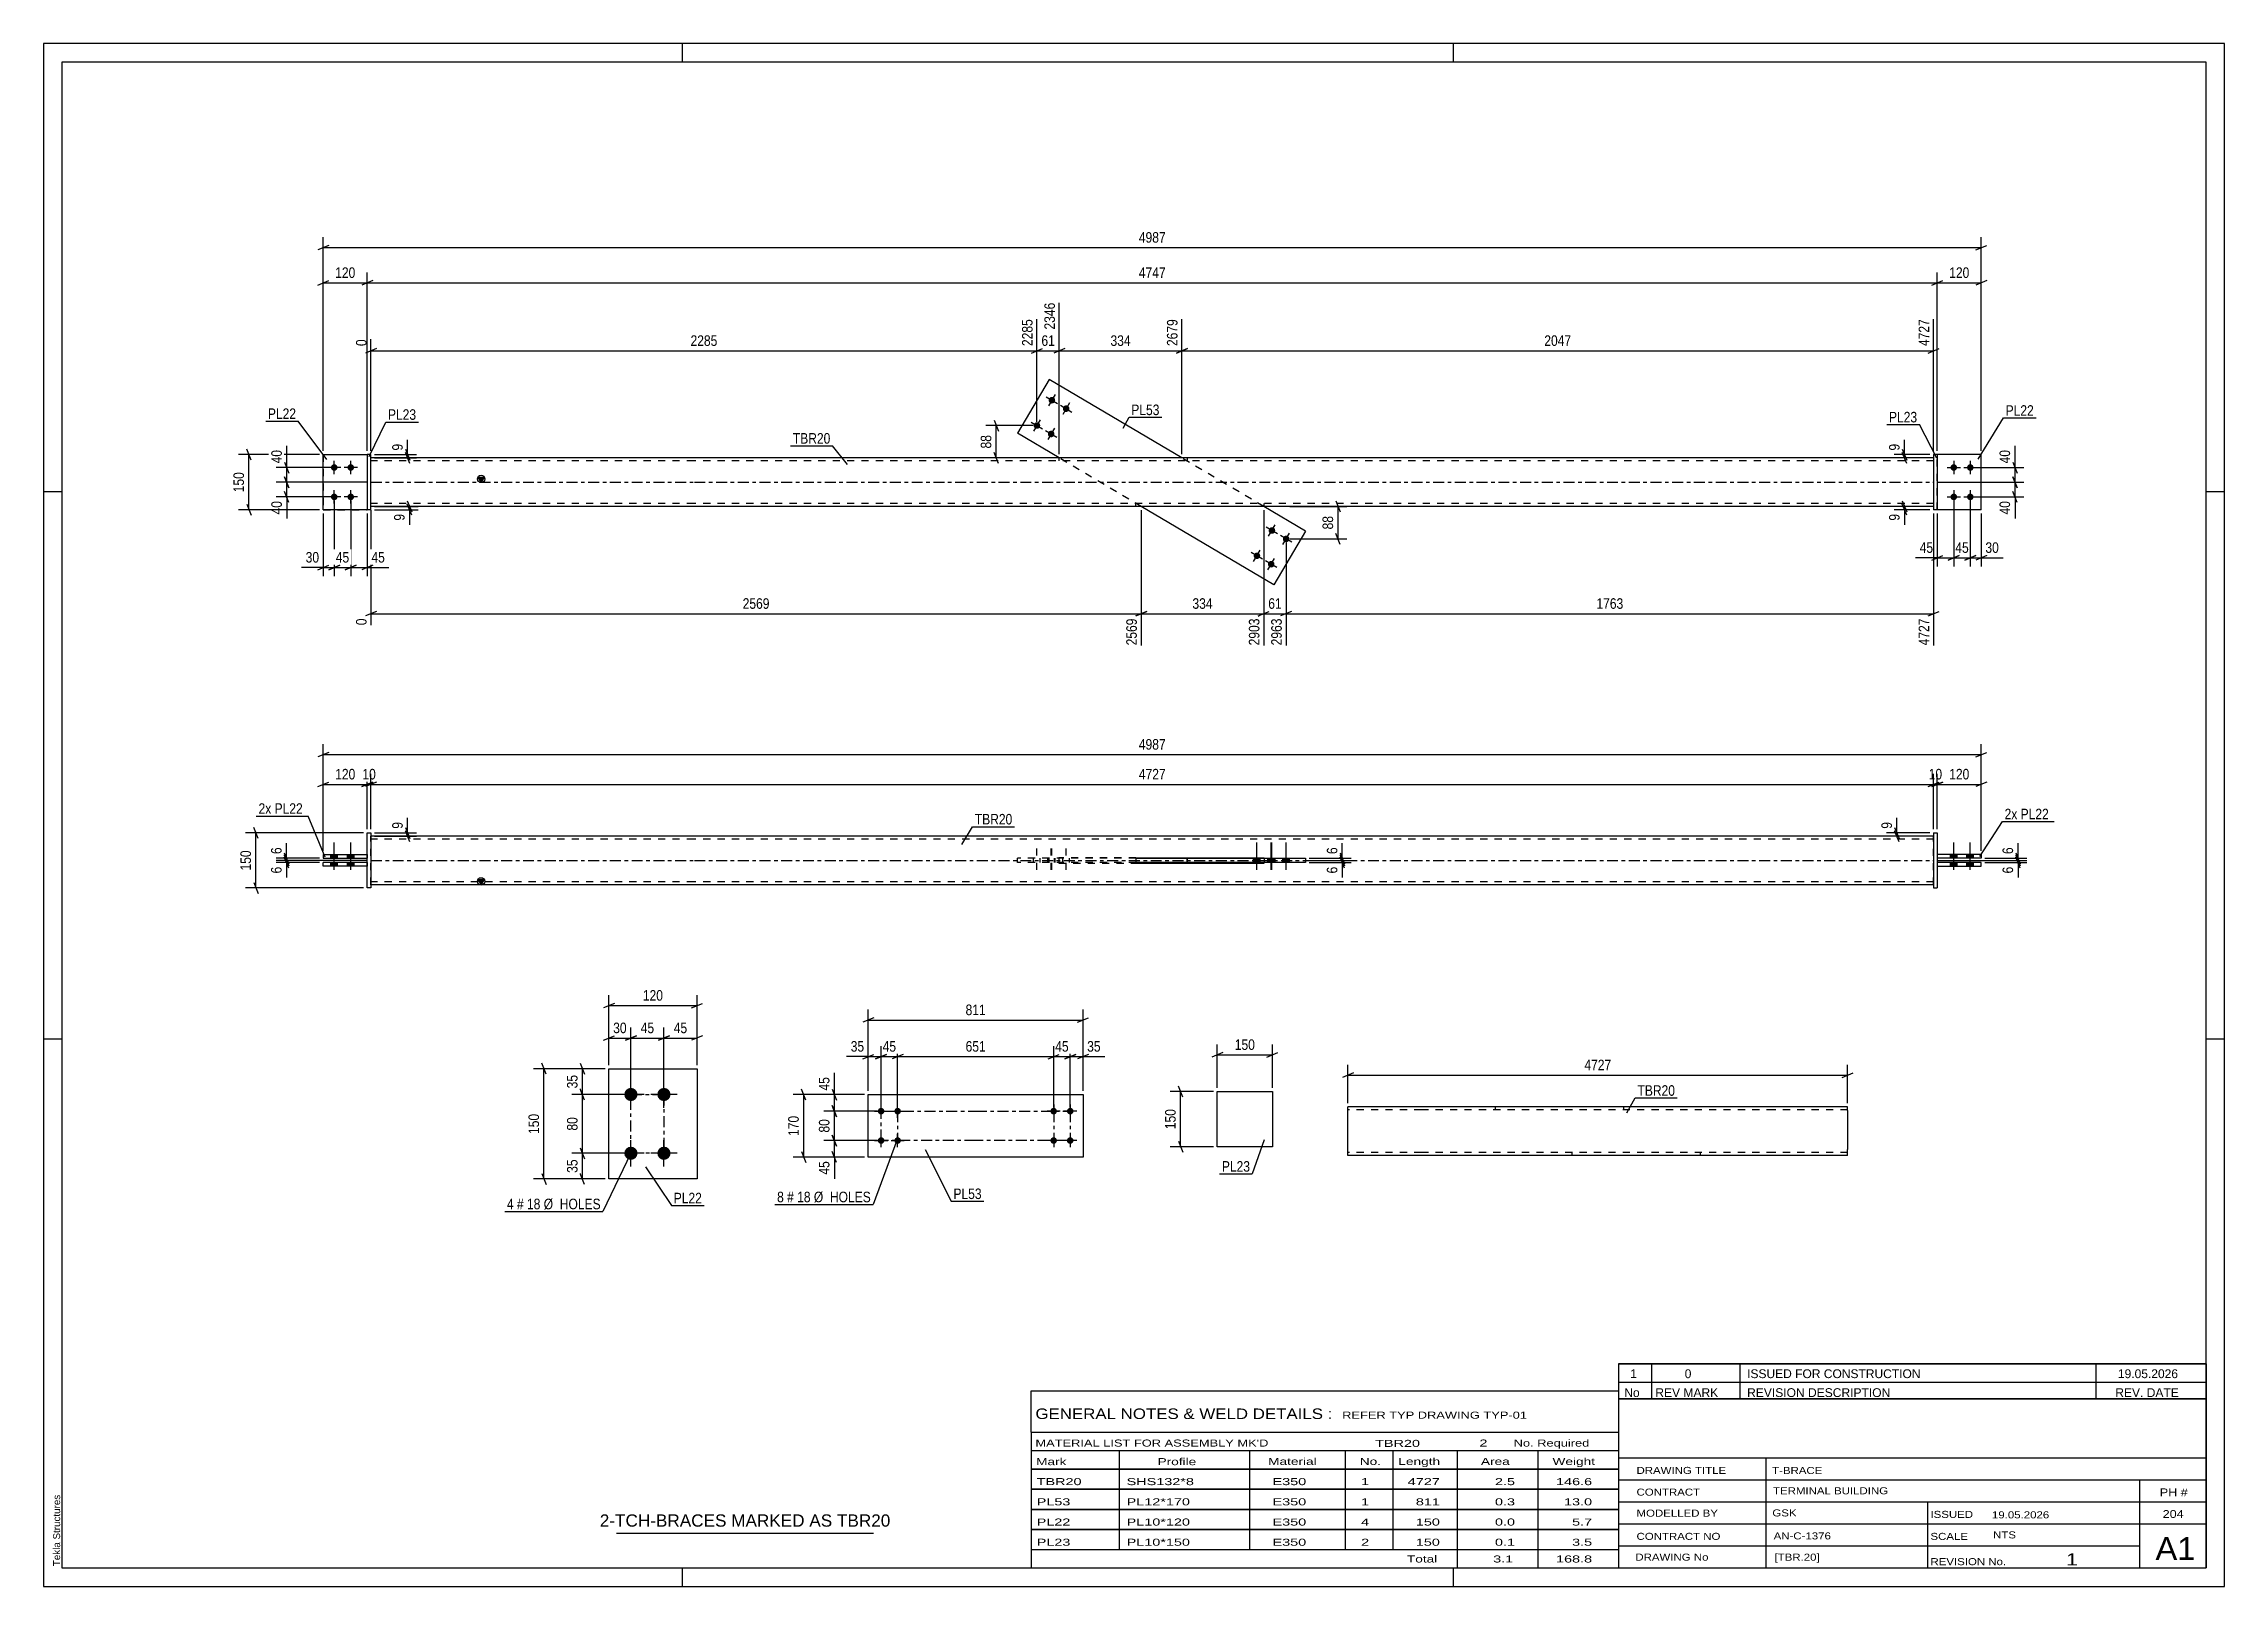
# Model space of a CAD drawing. Header units: millimetres. Extents: x 0 to 594, y 0 to 420.
import ezdxf

# ---------------------------------------------------------------- set-up
doc = ezdxf.new("R2010")
doc.units = ezdxf.units.MM
doc.linetypes.add('DXK_LINE_DOT2', pattern=[3.9198, 1.9599, -1.9599])
doc.linetypes.add('DXK_LINE_DOT3', pattern=[5.9187, 2.979, -0.9799, 0.9799, -0.9799])
doc.styles.add('Arial', font='ARIAL.TTF', dxfattribs={"height": 0.2})
doc.styles.add('Arial Narrow', font='ARIALN.TTF', dxfattribs={"height": 0.2})

# ---------------------------------------------------------------- blocks, each defined once
blk = doc.blocks.new('Unknown-489684636-1163')
at = {"color": 5, "linetype": 'Continuous'}
for p, q in [((594, 420), (0, 420)), ((0, 420), (0, 0)), ((174, 415), (174, 420)), ((384, 415), (384, 420)), ((594, 0), (594, 420)), ((589, 415), (5, 415)), ((5, 415), (5, 5)), ((589, 5), (589, 415)), ((5, 298), (0, 298)), ((594, 298), (589, 298)), ((5, 149), (0, 149)), ((594, 149), (589, 149)), ((0, 0), (594, 0)), ((5, 5), (589, 5)), ((174, 0), (174, 5)), ((384, 0), (384, 5))]:
    blk.add_line(p, q, dxfattribs=at)
at = {"color": 174, "linetype": 'Continuous', "style": 'Arial'}
blk.add_text('Tekla Structures', height=1.9102, rotation=90, dxfattribs=at).set_placement((4.5, 5.5))
blk = doc.blocks.new('Unknown-489684636-6619')
at = {"color": 7, "linetype": 'Continuous'}
for p, q in [((429, 51.05), (429, 5)), ((429, 51.05), (589, 51.05)), ((589, 51), (589, 5)), ((429, 35), (589, 35)), ((469.14, 35), (469.14, 5)), ((429, 29), (589, 29)), ((571, 5.05), (571, 29.05)), ((429, 23), (589, 23)), ((513.14, 23), (513.14, 5)), ((429, 17), (589, 17)), ((429, 11), (571, 11)), ((429, 5), (589, 5))]:
    blk.add_line(p, q, dxfattribs=at)
at = {"color": 7, "style": 'Arial Narrow'}
for s, height, width, p in [('DRAWING TITLE', 1.9089, 1.425378, (433.88, 30.61)), ('T-BRACE', 1.909, 1.425378, (470.81, 30.59)), ('CONTRACT', 1.909, 1.425378, (433.88, 24.71)), ('TERMINAL BUILDING', 1.9089, 1.425378, (471.06, 25.07)), ('MODELLED BY', 1.9089, 1.425378, (433.88, 18.98)), ('GSK', 1.909, 1.425378, (470.88, 19.04)), ('ISSUED', 1.909, 1.425378, (513.94, 18.64)), ('19.05.2026', 1.909, 1.425378, (530.69, 18.52)), ('CONTRACT NO', 1.9089, 1.425378, (433.88, 12.66)), ('AN-C-1376', 1.909, 1.425378, (471.23, 12.78)), ('SCALE', 1.909, 1.425378, (513.94, 12.65)), ('A1', 6.204, 1.25, (575.24, 7.2)), ('DRAWING No', 1.909, 1.425378, (433.56, 7)), ('[TBR.20]', 1.909, 1.425378, (471.46, 6.99)), ('REVISION No.', 1.9089, 1.425378, (513.94, 5.77)), ('1', 3.34, 1.5, (550.91, 5.68))]:
    blk.add_text(s, height=height, dxfattribs=dict(at, width=width)).set_placement(p)
at = {"color": 7, "linetype": 'Continuous', "style": 'Arial Narrow'}
for s, height, width, p in [('PH #', 2.1, 1.42538, (576.4, 24.55)), ('204', 2.1, 1.42538, (577.19, 18.65)), ('NTS', 1.909, 1.425378, (531, 13.05))]:
    blk.add_text(s, height=height, dxfattribs=dict(at, width=width)).set_placement(p)
blk = doc.blocks.new('Unknown-489684636-6620')
at = {"color": 7, "linetype": 'Continuous'}
for p, q in [((429, 60.55), (589, 60.55)), ((589, 60.55), (429, 60.55)), ((429, 60.55), (429, 55.55)), ((438, 60.55), (438, 55.55)), ((462, 60.55), (462, 55.55)), ((559, 60.55), (559, 55.55)), ((589, 60.55), (589, 55.55)), ((429, 55.55), (589, 55.55)), ((429, 55.55), (429, 51.05)), ((429, 55.55), (589, 55.55)), ((438, 55.55), (438, 51.05)), ((462, 55.55), (462, 51.05)), ((559, 55.55), (559, 51.05)), ((589, 55.55), (589, 51.05)), ((589, 51.05), (429, 51.05))]:
    blk.add_line(p, q, dxfattribs=at)
at = {"color": 7, "linetype": 'Continuous', "style": 'Arial Narrow'}
for s, height, width, p in [('No', 2.386, 1.2, (430.54, 51.55)), ('1', 2.39, 1.196471, (432.16, 56.7)), ('REV MARK', 2.386, 1.2, (439, 51.55)), ('0', 2.39, 1.196471, (447, 56.7)), ('REVISION DESCRIPTION', 2.3861, 1.2, (464, 51.55)), ('ISSUED FOR CONSTRUCTION', 2.3861, 1.196471, (464, 56.7)), ('REV. DATE', 2.386, 1.2, (564.28, 51.55)), ('19.05.2026', 2.386, 1.196471, (565, 56.7))]:
    blk.add_text(s, height=height, dxfattribs=dict(at, width=width)).set_placement(p)
blk = doc.blocks.new('Unknown-489684636-6621')
at = {"color": 7, "linetype": 'Continuous'}
for p, q in [((269, 53.25), (429, 53.25)), ((269, 42), (269, 53.25)), ((429, 53.25), (429, 42)), ((269, 42), (429, 42)), ((269, 42), (269, 37)), ((429, 42), (429, 37)), ((269, 37), (429, 37)), ((269, 37), (269, 32)), ((293, 37), (293, 32)), ((328.5, 37), (328.5, 32)), ((354.5, 37), (354.5, 32)), ((367.5, 37), (367.5, 32)), ((385, 37), (385, 32)), ((407, 37), (407, 32)), ((429, 37), (429, 32)), ((269, 32), (429, 32)), ((269, 31.95), (269, 26.55)), ((269, 31.95), (429, 31.95)), ((293, 32), (293, 26.5)), ((328.5, 32), (328.5, 26.5)), ((354.5, 32), (354.5, 26.5)), ((367.5, 32), (367.5, 26.5)), ((385, 32), (385, 26.5)), ((407, 32), (407, 26.5)), ((429, 31.95), (429, 26.55)), ((269, 26.55), (429, 26.55)), ((269, 26.45), (269, 21.05)), ((269, 26.45), (429, 26.45)), ((293, 26.5), (293, 21)), ((328.5, 26.5), (328.5, 21)), ((354.5, 26.5), (354.5, 21)), ((367.5, 26.5), (367.5, 21)), ((385, 26.5), (385, 21)), ((407, 26.5), (407, 21)), ((429, 26.45), (429, 21.05)), ((269, 21.05), (429, 21.05)), ((269, 20.95), (269, 15.55)), ((269, 20.95), (429, 20.95)), ((293, 21), (293, 15.5)), ((328.5, 21), (328.5, 15.5)), ((354.5, 21), (354.5, 15.5)), ((367.5, 21), (367.5, 15.5)), ((385, 21), (385, 15.5)), ((407, 21), (407, 15.5)), ((429, 20.95), (429, 15.55)), ((269, 15.55), (429, 15.55)), ((269, 15.45), (269, 10.05)), ((269, 15.45), (429, 15.45)), ((293, 15.5), (293, 10)), ((328.5, 15.5), (328.5, 10)), ((354.5, 15.5), (354.5, 10)), ((367.5, 15.5), (367.5, 10)), ((385, 15.5), (385, 10)), ((407, 15.5), (407, 10)), ((429, 15.45), (429, 10.05)), ((269, 10.05), (429, 10.05)), ((269, 10), (429, 10)), ((269, 10), (269, 5)), ((385, 10), (385, 5)), ((407, 10), (407, 5)), ((429, 10), (429, 5)), ((269, 5), (429, 5))]:
    blk.add_line(p, q, dxfattribs=at)
at = {"color": 7, "style": 'Arial Narrow'}
for s, height, width, p in [('GENERAL NOTES & WELD DETAILS :', 2.8633, 1.4, (270.15, 45.56)), ('REFER TYP DRAWING TYP-01', 1.9089, 1.6, (353.7, 45.66)), ("MATERIAL LIST FOR ASSEMBLY MK'D", 1.9089, 1.6, (270.15, 38.06)), ('TBR20', 1.909, 1.794707, (362.68, 37.97)), ('2', 1.91, 1.794707, (391.08, 38.06)), ('No. Required', 1.9089, 1.6, (400.41, 38.06)), ('Mark', 1.909, 1.7, (270.34, 33)), ('Profile', 1.909, 1.7, (303.41, 33)), ('Material', 1.909, 1.7, (333.54, 33.06)), ('No.', 1.909, 1.7, (358.5, 33.06)), ('Length', 1.909, 1.7, (369, 33.06)), ('Area', 1.909, 1.7, (391.5, 33.06)), ('Weight', 1.909, 1.7, (411, 33.06))]:
    blk.add_text(s, height=height, dxfattribs=dict(at, width=width)).set_placement(p)
at = {"color": 7, "linetype": 'Continuous', "style": 'Arial Narrow'}
for s, height, width, p in [('TBR20', 1.909, 1.794707, (270.5, 27.56)), ('PL53', 1.909, 1.794707, (270.5, 22.06)), ('SHS132*8', 1.909, 1.794707, (295, 27.56)), ('PL12*170', 1.909, 1.794707, (295, 22.06)), ('E350', 1.909, 1.794707, (334.74, 27.56)), ('E350', 1.909, 1.794707, (334.74, 22.06)), ('1', 1.91, 1.794707, (358.86, 27.56)), ('1', 1.91, 1.794707, (358.86, 22.06)), ('4727', 1.909, 1.794707, (371.58, 27.56)), ('811', 1.909, 1.794707, (373.77, 22.06)), ('0.3', 1.909, 1.794707, (395.32, 22.06)), ('2.5', 1.909, 1.794707, (395.32, 27.56)), ('146.6', 1.909, 1.794707, (411.96, 27.56)), ('13.0', 1.909, 1.794707, (414.14, 22.06)), ('PL22', 1.909, 1.794707, (270.5, 16.56)), ('PL10*120', 1.909, 1.794707, (295, 16.56)), ('E350', 1.909, 1.794707, (334.74, 16.56)), ('4', 1.91, 1.794707, (358.86, 16.56)), ('150', 1.909, 1.794707, (373.77, 16.56)), ('0.0', 1.909, 1.794707, (395.32, 16.56)), ('5.7', 1.909, 1.794707, (416.33, 16.56)), ('PL23', 1.909, 1.794707, (270.5, 11.06)), ('PL10*150', 1.909, 1.794707, (295, 11.06)), ('E350', 1.909, 1.794707, (334.74, 11.06)), ('2', 1.91, 1.794707, (358.86, 11.06)), ('150', 1.909, 1.794707, (373.77, 11.06)), ('0.1', 1.909, 1.794707, (395.32, 11.06)), ('3.5', 1.909, 1.794707, (416.33, 11.06)), ('Total', 1.909, 1.7, (371.33, 6.5)), ('3.1', 1.909, 1.794707, (394.83, 6.5)), ('168.8', 1.909, 1.794707, (411.96, 6.5))]:
    blk.add_text(s, height=height, dxfattribs=dict(at, width=width)).set_placement(p)
blk = doc.blocks.new('Unknown-489684636-6622')
at = {"color": 7, "linetype": 'Continuous'}
blk.add_line((156, 14.5), (226, 14.5), dxfattribs=at)
at = {"color": 7, "style": 'Arial'}
blk.add_text('2-TCH-BRACES MARKED AS TBR20', height=3.3428, dxfattribs=at).set_placement((151.49, 16.25))
blk = doc.blocks.new('Part-489684636-1414 - 1386')
at = {"color": 2, "linetype": 'Continuous'}
for p, q in [((375.28, 130.53), (355.28, 130.53)), ((355.28, 118.93), (355.28, 130.53)), ((471.28, 130.53), (375.38, 130.53)), ((491.38, 130.53), (471.38, 130.53)), ((491.38, 130.06), (491.38, 130.53)), ((491.38, 129.54), (491.38, 130.06)), ((491.38, 129.54), (491.38, 118.93)), ((355.28, 117.33), (355.28, 118.93)), ((491.38, 117.33), (491.38, 118.93)), ((375.28, 117.33), (355.28, 117.33)), ((471.28, 117.33), (375.38, 117.33)), ((491.38, 117.33), (471.38, 117.33))]:
    blk.add_line(p, q, dxfattribs=at)
at = {"color": 7, "linetype": 'DXK_LINE_DOT2'}
for p, q in [((375.28, 129.73), (355.28, 129.73)), ((471.28, 129.73), (375.38, 129.73)), ((395.38, 130.53), (395.38, 129.73)), ((430.32, 130.53), (430.32, 129.73)), ((491.38, 129.73), (471.38, 129.73)), ((375.28, 118.13), (355.28, 118.13)), ((471.28, 118.13), (375.38, 118.13)), ((416.34, 117.33), (416.34, 118.13)), ((451.28, 117.33), (451.28, 118.13)), ((491.38, 118.13), (471.38, 118.13))]:
    blk.add_line(p, q, dxfattribs=at)
blk = doc.blocks.new('Part-489684636-1906 - 1883')
at = {"color": 2, "linetype": 'Continuous'}
for p, q in [((514.79, 205.13), (514.79, 190.13)), ((514.79, 205.13), (515.79, 205.13)), ((515.79, 205.13), (515.79, 190.13)), ((514.79, 190.13), (515.79, 190.13))]:
    blk.add_line(p, q, dxfattribs=at)
blk = doc.blocks.new('Part-489684636-1911 - 1883')
at = {"color": 2, "linetype": 'Continuous'}
for p, q in [((76.16, 196.03), (76.16, 197.03)), ((88.16, 197.03), (76.16, 197.03)), ((88.16, 196.03), (76.16, 196.03)), ((88.16, 197.03), (88.16, 196.03))]:
    blk.add_line(p, q, dxfattribs=at)
blk = doc.blocks.new('Part-489684636-1895 - 1883')
at = {"linetype": 'Continuous'}
blk.add_hatch(color=2, dxfattribs=at).paths.add_polyline_path([(119.16, 191.03), (118.36, 192.43), (119.96, 192.43)])
at = {"color": 2, "linetype": 'Continuous'}
for p, q in [((177.16, 204.23), (89.16, 204.23)), ((514.79, 204.23), (177.26, 204.23)), ((297.51, 198.33), (297.51, 196.93)), ((297.51, 198.33), (332.45, 198.33)), ((297.51, 196.93), (332.45, 196.93)), ((311.49, 198.33), (311.49, 198.23)), ((311.49, 196.93), (311.49, 197.03)), ((332.45, 198.33), (332.45, 198.23)), ((332.45, 196.93), (332.45, 197.03)), ((177.16, 191.03), (89.16, 191.03)), ((119.16, 191.03), (118.36, 192.43)), ((118.36, 192.43), (119.96, 192.43)), ((119.96, 192.43), (119.16, 191.03)), ((514.79, 191.03), (177.26, 191.03))]:
    blk.add_line(p, q, dxfattribs=at)
at = {"color": 7, "linetype": 'DXK_LINE_DOT2'}
for p, q in [((89.16, 191.03), (89.16, 204.23)), ((177.16, 203.43), (89.16, 203.43)), ((514.79, 203.43), (177.26, 203.43)), ((514.79, 191.03), (514.79, 204.23)), ((276.55, 198.33), (276.55, 196.93)), ((297.51, 198.33), (276.55, 198.33)), ((276.55, 196.93), (297.51, 196.93)), ((311.49, 198.33), (311.49, 197.03)), ((311.49, 197.03), (311.49, 198.23)), ((332.45, 198.23), (332.45, 197.03)), ((177.16, 191.83), (89.16, 191.83)), ((514.79, 191.83), (177.26, 191.83))]:
    blk.add_line(p, q, dxfattribs=at)
at = {"color": 7, "linetype": 'DXK_LINE_DOT3'}
for p, q in [((89.16, 197.63), (177.16, 197.63)), ((177.26, 197.63), (514.79, 197.63))]:
    blk.add_line(p, q, dxfattribs=at)
at = {"color": 2, "linetype": 'Continuous'}
blk.add_circle((119.16, 191.93), 1, dxfattribs=at)
blk = doc.blocks.new('Part-489684636-1916 - 1883')
at = {"color": 2, "linetype": 'Continuous'}
for p, q in [((76.16, 199.23), (76.16, 198.23)), ((76.16, 199.23), (88.16, 199.23)), ((76.16, 198.23), (88.16, 198.23)), ((88.16, 199.23), (88.16, 198.23))]:
    blk.add_line(p, q, dxfattribs=at)
blk = doc.blocks.new('Part-489684636-1900 - 1883')
at = {"color": 2, "linetype": 'Continuous'}
for p, q in [((527.79, 197.03), (515.79, 197.03)), ((515.79, 197.03), (515.79, 196.03)), ((515.79, 196.03), (527.79, 196.03)), ((527.79, 196.03), (527.79, 197.03))]:
    blk.add_line(p, q, dxfattribs=at)
blk = doc.blocks.new('Part-489684636-1905 - 1883')
at = {"color": 2, "linetype": 'Continuous'}
for p, q in [((527.79, 199.23), (515.79, 199.23)), ((515.79, 199.23), (515.79, 198.23)), ((527.79, 198.23), (515.79, 198.23)), ((527.79, 199.23), (527.79, 198.23))]:
    blk.add_line(p, q, dxfattribs=at)
blk = doc.blocks.new('Part-489684636-1919 - 1883')
at = {"color": 2, "linetype": 'Continuous'}
for p, q in [((88.16, 205.13), (89.16, 205.13)), ((88.16, 190.13), (88.16, 205.13)), ((89.16, 205.13), (89.16, 190.13)), ((89.16, 190.13), (88.16, 190.13))]:
    blk.add_line(p, q, dxfattribs=at)
blk = doc.blocks.new('Part-489684636-1922 - 1883')
at = {"color": 7, "linetype": 'DXK_LINE_DOT2'}
for p, q in [((265.26, 197.03), (265.26, 198.23)), ((297.51, 198.23), (265.26, 198.23)), ((297.51, 197.03), (265.26, 197.03)), ((273.92, 197.03), (273.92, 198.23))]:
    blk.add_line(p, q, dxfattribs=at)
at = {"color": 2, "linetype": 'Continuous'}
for p, q in [((297.51, 198.23), (343.74, 198.23)), ((335.09, 197.03), (297.51, 197.03)), ((335.09, 197.03), (335.09, 198.23)), ((343.74, 197.03), (335.09, 197.03)), ((343.74, 198.23), (343.74, 197.03))]:
    blk.add_line(p, q, dxfattribs=at)
blk = doc.blocks.new('Bolt-489684636-1923 - 1883')
at = {"linetype": 'Continuous'}
for points in [[(521.19, 199.23), (519.39, 199.23), (519.39, 198.23), (521.19, 198.23)], [(521.19, 199.23), (519.39, 199.23), (519.39, 198.23), (521.19, 198.23)], [(521.19, 197.03), (519.39, 197.03), (519.39, 196.03), (521.19, 196.03)], [(521.19, 197.03), (519.39, 197.03), (519.39, 196.03), (521.19, 196.03)], [(525.69, 199.23), (523.89, 199.23), (523.89, 198.23), (525.69, 198.23)], [(525.69, 199.23), (523.89, 199.23), (523.89, 198.23), (525.69, 198.23)], [(525.69, 197.03), (523.89, 197.03), (523.89, 196.03), (525.69, 196.03)], [(525.69, 197.03), (523.89, 197.03), (523.89, 196.03), (525.69, 196.03)]]:
    blk.add_hatch(color=1, dxfattribs=at).paths.add_polyline_path(points)
at = {"color": 1, "linetype": 'Continuous'}
for p, q in [((520.29, 195.03), (520.29, 202.53)), ((520.29, 195.03), (520.29, 202.53)), ((524.79, 195.03), (524.79, 202.53)), ((524.79, 195.03), (524.79, 202.53)), ((519.39, 198.23), (519.39, 199.23)), ((519.39, 198.23), (519.39, 199.23)), ((519.39, 196.03), (519.39, 197.03)), ((519.39, 196.03), (519.39, 197.03)), ((521.19, 198.23), (521.19, 199.23)), ((521.19, 198.23), (521.19, 199.23)), ((521.19, 196.03), (521.19, 197.03)), ((521.19, 196.03), (521.19, 197.03)), ((523.89, 198.23), (523.89, 199.23)), ((523.89, 198.23), (523.89, 199.23)), ((523.89, 196.03), (523.89, 197.03)), ((523.89, 196.03), (523.89, 197.03)), ((525.69, 198.23), (525.69, 199.23)), ((525.69, 198.23), (525.69, 199.23)), ((525.69, 196.03), (525.69, 197.03)), ((525.69, 196.03), (525.69, 197.03))]:
    blk.add_line(p, q, dxfattribs=at)
blk = doc.blocks.new('Bolt-489684636-1924 - 1883')
at = {"linetype": 'Continuous'}
for points in [[(78.26, 198.23), (80.06, 198.23), (80.06, 199.23), (78.26, 199.23)], [(78.26, 198.23), (80.06, 198.23), (80.06, 199.23), (78.26, 199.23)], [(78.26, 196.03), (80.06, 196.03), (80.06, 197.03), (78.26, 197.03)], [(78.26, 196.03), (80.06, 196.03), (80.06, 197.03), (78.26, 197.03)], [(82.76, 198.23), (84.56, 198.23), (84.56, 199.23), (82.76, 199.23)], [(82.76, 198.23), (84.56, 198.23), (84.56, 199.23), (82.76, 199.23)], [(82.76, 196.03), (84.56, 196.03), (84.56, 197.03), (82.76, 197.03)], [(82.76, 196.03), (84.56, 196.03), (84.56, 197.03), (82.76, 197.03)]]:
    blk.add_hatch(color=1, dxfattribs=at).paths.add_polyline_path(points)
at = {"color": 1, "linetype": 'Continuous'}
for p, q in [((79.16, 195.03), (79.16, 202.53)), ((79.16, 195.03), (79.16, 202.53)), ((83.66, 195.03), (83.66, 202.53)), ((83.66, 195.03), (83.66, 202.53)), ((78.26, 198.23), (78.26, 199.23)), ((78.26, 198.23), (78.26, 199.23)), ((78.26, 196.03), (78.26, 197.03)), ((78.26, 196.03), (78.26, 197.03)), ((80.06, 198.23), (80.06, 199.23)), ((80.06, 198.23), (80.06, 199.23)), ((80.06, 196.03), (80.06, 197.03)), ((80.06, 196.03), (80.06, 197.03)), ((82.76, 198.23), (82.76, 199.23)), ((82.76, 198.23), (82.76, 199.23)), ((82.76, 196.03), (82.76, 197.03)), ((82.76, 196.03), (82.76, 197.03)), ((84.56, 198.23), (84.56, 199.23)), ((84.56, 198.23), (84.56, 199.23)), ((84.56, 196.03), (84.56, 197.03)), ((84.56, 196.03), (84.56, 197.03))]:
    blk.add_line(p, q, dxfattribs=at)
blk = doc.blocks.new('Bolt-489684636-1925 - 1883')
at = {"color": 1, "linetype": 'DXK_LINE_DOT2'}
for p, q in [((270.56, 195.03), (270.56, 202.53)), ((274.44, 195.03), (274.44, 202.53)), ((274.64, 195.03), (274.64, 202.53)), ((278.51, 195.03), (278.51, 202.53)), ((269.66, 197.03), (269.66, 198.23)), ((271.46, 197.03), (271.46, 198.23)), ((273.54, 197.03), (273.54, 198.23)), ((273.74, 197.03), (273.74, 198.23)), ((275.34, 197.03), (275.34, 198.23)), ((275.54, 197.03), (275.54, 198.23)), ((277.61, 197.03), (277.61, 198.23)), ((279.41, 197.03), (279.41, 198.23))]:
    blk.add_line(p, q, dxfattribs=at)
blk = doc.blocks.new('Bolt-489684636-1926 - 1883')
at = {"linetype": 'Continuous'}
for points in [[(329.59, 197.03), (331.39, 197.03), (331.39, 198.23), (329.59, 198.23)], [(333.47, 197.03), (335.27, 197.03), (335.27, 198.23), (333.47, 198.23)], [(333.67, 197.03), (335.47, 197.03), (335.47, 198.23), (333.67, 198.23)], [(337.54, 197.03), (339.34, 197.03), (339.34, 198.23), (337.54, 198.23)]]:
    blk.add_hatch(color=1, dxfattribs=at).paths.add_polyline_path(points)
at = {"color": 1, "linetype": 'Continuous'}
for p, q in [((330.49, 195.03), (330.49, 202.53)), ((334.37, 195.03), (334.37, 202.53)), ((334.57, 195.03), (334.57, 202.53)), ((338.44, 195.03), (338.44, 202.53)), ((329.59, 197.03), (329.59, 198.23)), ((331.39, 197.03), (331.39, 198.23)), ((333.47, 197.03), (333.47, 198.23)), ((333.67, 197.03), (333.67, 198.23)), ((335.27, 197.03), (335.27, 198.23)), ((335.47, 197.03), (335.47, 198.23)), ((337.54, 197.03), (337.54, 198.23)), ((339.34, 197.03), (339.34, 198.23))]:
    blk.add_line(p, q, dxfattribs=at)
blk = doc.blocks.new('Bolt-489684636-4073 - 4070')
at = {"linetype": 'Continuous'}
for points in [[(228.12, 130.27, -1), (228.12, 128.47, -1)], [(232.62, 130.27, -1), (232.62, 128.47, -1)], [(228.12, 122.27, -1), (228.12, 120.47, -1)], [(232.62, 122.27, -1), (232.62, 120.47, -1)]]:
    blk.add_hatch(color=1, dxfattribs=at).paths.add_polyline_path(points)
at = {"color": 1, "linetype": 'Continuous'}
for p, q in [((228.12, 127.57), (228.12, 131.17)), ((232.62, 127.57), (232.62, 131.17)), ((226.32, 129.37), (229.92, 129.37)), ((230.82, 129.37), (234.42, 129.37)), ((226.32, 121.37), (229.92, 121.37)), ((228.12, 119.57), (228.12, 123.17)), ((230.82, 121.37), (234.42, 121.37)), ((232.62, 119.57), (232.62, 123.17))]:
    blk.add_line(p, q, dxfattribs=at)
blk = doc.blocks.new('Part-489684636-4071 - 4070')
at = {"color": 2, "linetype": 'Continuous'}
for p, q in [((224.62, 133.87), (253.82, 133.87)), ((224.62, 116.87), (224.62, 133.87)), ((253.92, 133.87), (283.12, 133.87)), ((283.12, 133.87), (283.12, 116.87)), ((253.82, 116.87), (224.62, 116.87)), ((283.12, 116.87), (253.92, 116.87))]:
    blk.add_line(p, q, dxfattribs=at)
blk = doc.blocks.new('Bolt-489684636-4072 - 4070')
at = {"linetype": 'Continuous'}
for points in [[(275.12, 128.47, -1), (275.12, 130.27, -1)], [(279.62, 128.47, -1), (279.62, 130.27, -1)], [(275.12, 120.47, -1), (275.12, 122.27, -1)], [(279.62, 120.47, -1), (279.62, 122.27, -1)]]:
    blk.add_hatch(color=1, dxfattribs=at).paths.add_polyline_path(points)
at = {"color": 1, "linetype": 'Continuous'}
for p, q in [((275.12, 131.17), (275.12, 127.57)), ((279.62, 131.17), (279.62, 127.57)), ((276.92, 129.37), (273.32, 129.37)), ((281.42, 129.37), (277.82, 129.37)), ((276.92, 121.37), (273.32, 121.37)), ((275.12, 123.17), (275.12, 119.57)), ((281.42, 121.37), (277.82, 121.37)), ((279.62, 123.17), (279.62, 119.57))]:
    blk.add_line(p, q, dxfattribs=at)
blk = doc.blocks.new('Bolt-489684636-2124 - 2113')
at = {"linetype": 'Continuous'}
for points in [[(520.29, 305.5, -1), (520.29, 303.7, -1)], [(524.79, 305.5, -1), (524.79, 303.7, -1)], [(520.29, 297.5, -1), (520.29, 295.7, -1)], [(524.79, 297.5, -1), (524.79, 295.7, -1)]]:
    blk.add_hatch(color=1, dxfattribs=at).paths.add_polyline_path(points)
at = {"color": 1, "linetype": 'Continuous'}
for p, q in [((518.49, 304.6), (522.09, 304.6)), ((520.29, 306.4), (520.29, 302.8)), ((522.99, 304.6), (526.59, 304.6)), ((524.79, 306.4), (524.79, 302.8)), ((520.29, 298.4), (520.29, 294.8)), ((524.79, 298.4), (524.79, 294.8)), ((518.49, 296.6), (522.09, 296.6)), ((522.99, 296.6), (526.59, 296.6))]:
    blk.add_line(p, q, dxfattribs=at)
blk = doc.blocks.new('Part-489684636-2129 - 2113')
at = {"color": 2, "linetype": 'Continuous'}
for p, q in [((273.92, 328.57), (265.26, 313.94)), ((310.04, 307.2), (273.92, 328.57)), ((276.65, 307.2), (265.26, 313.94)), ((335.09, 272.62), (298.96, 294)), ((343.74, 287.25), (332.35, 294)), ((343.74, 287.25), (335.09, 272.62))]:
    blk.add_line(p, q, dxfattribs=at)
at = {"color": 7, "linetype": 'DXK_LINE_DOT2'}
for p, q in [((298.96, 294), (276.65, 307.2)), ((332.35, 294), (310.04, 307.2))]:
    blk.add_line(p, q, dxfattribs=at)
blk = doc.blocks.new('Bolt-489684636-2121 - 2113')
at = {"linetype": 'Continuous'}
for points in [[(334.11, 286.68, -1), (335.03, 288.23, -1)], [(337.98, 284.39, -1), (338.9, 285.94, -1)], [(330.04, 279.8, -1), (330.95, 281.34, -1)], [(333.91, 277.5, -1), (334.83, 279.05, -1)]]:
    blk.add_hatch(color=1, dxfattribs=at).paths.add_polyline_path(points)
at = {"color": 1, "linetype": 'Continuous'}
for p, q in [((336.12, 286.54), (333.02, 288.37)), ((333.65, 285.91), (335.48, 289)), ((339.99, 284.25), (336.89, 286.08)), ((337.52, 283.61), (339.36, 286.71)), ((332.04, 279.65), (328.94, 281.49)), ((329.58, 279.02), (331.41, 282.12)), ((335.92, 277.36), (332.82, 279.2)), ((333.45, 276.73), (335.28, 279.83))]:
    blk.add_line(p, q, dxfattribs=at)
blk = doc.blocks.new('Bolt-489684636-2122 - 2113')
at = {"linetype": 'Continuous'}
for points in [[(275.1, 323.69, -1), (274.18, 322.14, -1)], [(278.97, 321.4, -1), (278.05, 319.85, -1)], [(271.02, 316.8, -1), (270.11, 315.25, -1)], [(274.89, 314.51, -1), (273.98, 312.96, -1)]]:
    blk.add_hatch(color=1, dxfattribs=at).paths.add_polyline_path(points)
at = {"color": 1, "linetype": 'Continuous'}
for p, q in [((273.09, 323.83), (276.19, 322)), ((275.55, 324.46), (273.72, 321.36)), ((276.96, 321.54), (280.06, 319.7)), ((279.43, 322.17), (277.59, 319.07)), ((269.01, 316.94), (272.11, 315.11)), ((271.48, 317.58), (269.65, 314.48)), ((275.35, 315.28), (273.52, 312.19)), ((272.89, 314.65), (275.99, 312.82))]:
    blk.add_line(p, q, dxfattribs=at)
blk = doc.blocks.new('Bolt-489684636-2123 - 2113')
at = {"linetype": 'Continuous'}
for points in [[(79.16, 303.7, -1), (79.16, 305.5, -1)], [(83.66, 303.7, -1), (83.66, 305.5, -1)], [(79.16, 295.7, -1), (79.16, 297.5, -1)], [(83.66, 295.7, -1), (83.66, 297.5, -1)]]:
    blk.add_hatch(color=1, dxfattribs=at).paths.add_polyline_path(points)
at = {"color": 1, "linetype": 'Continuous'}
for p, q in [((80.96, 304.6), (77.36, 304.6)), ((79.16, 302.8), (79.16, 306.4)), ((85.46, 304.6), (81.86, 304.6)), ((83.66, 302.8), (83.66, 306.4)), ((79.16, 294.8), (79.16, 298.4)), ((83.66, 294.8), (83.66, 298.4)), ((80.96, 296.6), (77.36, 296.6)), ((85.46, 296.6), (81.86, 296.6))]:
    blk.add_line(p, q, dxfattribs=at)
blk = doc.blocks.new('Part-489684636-2134 - 2113')
at = {"color": 2, "linetype": 'Continuous'}
for p, q in [((89.16, 308.1), (88.16, 308.1)), ((88.16, 308.1), (88.16, 293.1)), ((89.16, 293.1), (89.16, 308.1)), ((89.16, 293.1), (88.16, 293.1))]:
    blk.add_line(p, q, dxfattribs=at)
blk = doc.blocks.new('Part-489684636-2139 - 2113')
at = {"color": 2, "linetype": 'Continuous'}
for p, q in [((76.16, 293.1), (76.16, 308.1)), ((76.16, 308.1), (88.16, 308.1)), ((88.16, 293.1), (76.16, 293.1))]:
    blk.add_line(p, q, dxfattribs=at)
at = {"color": 7, "linetype": 'DXK_LINE_DOT2'}
blk.add_line((88.16, 308.1), (88.16, 293.1), dxfattribs=at)
blk = doc.blocks.new('Part-489684636-2140 - 2113')
at = {"color": 7, "linetype": 'DXK_LINE_DOT2'}
for p, q in [((76.16, 308.1), (76.16, 293.1)), ((76.16, 308.1), (88.16, 308.1)), ((88.16, 308.1), (88.16, 293.1)), ((76.16, 293.1), (88.16, 293.1))]:
    blk.add_line(p, q, dxfattribs=at)
blk = doc.blocks.new('Part-489684636-2145 - 2113')
at = {"color": 2, "linetype": 'Continuous'}
for p, q in [((515.79, 308.1), (514.79, 308.1)), ((514.79, 308.1), (514.79, 293.1)), ((515.79, 308.1), (515.79, 293.1)), ((515.79, 293.1), (514.79, 293.1))]:
    blk.add_line(p, q, dxfattribs=at)
blk = doc.blocks.new('Part-489684636-2150 - 2113')
at = {"color": 2, "linetype": 'Continuous'}
for p, q in [((527.79, 308.1), (515.79, 308.1)), ((527.79, 293.1), (527.79, 308.1)), ((527.79, 293.1), (515.79, 293.1))]:
    blk.add_line(p, q, dxfattribs=at)
at = {"color": 7, "linetype": 'DXK_LINE_DOT2'}
blk.add_line((515.79, 293.1), (515.79, 308.1), dxfattribs=at)
blk = doc.blocks.new('Part-489684636-2151 - 2113')
at = {"color": 7, "linetype": 'DXK_LINE_DOT2'}
for p, q in [((527.79, 308.1), (515.79, 308.1)), ((515.79, 293.1), (515.79, 308.1)), ((527.79, 293.1), (527.79, 308.1)), ((527.79, 293.1), (515.79, 293.1))]:
    blk.add_line(p, q, dxfattribs=at)
blk = doc.blocks.new('Part-489684636-2156 - 2113')
at = {"linetype": 'Continuous'}
blk.add_hatch(color=2, dxfattribs=at).paths.add_polyline_path([(119.16, 300.6), (118.36, 302), (119.96, 302)])
at = {"color": 2, "linetype": 'Continuous'}
for p, q in [((177.16, 307.2), (89.16, 307.2)), ((514.79, 307.2), (177.26, 307.2)), ((119.16, 300.6), (118.36, 302)), ((118.36, 302), (119.96, 302)), ((119.96, 302), (119.16, 300.6)), ((177.16, 294), (89.16, 294)), ((514.79, 294), (177.26, 294))]:
    blk.add_line(p, q, dxfattribs=at)
at = {"color": 7, "linetype": 'DXK_LINE_DOT2'}
for p, q in [((89.16, 294), (89.16, 307.2)), ((177.16, 306.4), (89.16, 306.4)), ((514.79, 306.4), (177.26, 306.4)), ((276.55, 307.2), (276.55, 306.4)), ((311.49, 307.2), (311.49, 306.4)), ((514.79, 307.2), (514.79, 294)), ((177.16, 294.8), (89.16, 294.8)), ((514.79, 294.8), (177.26, 294.8)), ((297.51, 294), (297.51, 294.8)), ((332.45, 294), (332.45, 294.8))]:
    blk.add_line(p, q, dxfattribs=at)
at = {"color": 7, "linetype": 'DXK_LINE_DOT3'}
for p, q in [((89.16, 300.6), (177.16, 300.6)), ((177.26, 300.6), (514.79, 300.6))]:
    blk.add_line(p, q, dxfattribs=at)
at = {"color": 2, "linetype": 'Continuous'}
blk.add_circle((119.16, 301.5), 1, dxfattribs=at)
blk = doc.blocks.new('Bolt-489684636-1755 - 1749')
at = {"linetype": 'Continuous'}
for points in [[(159.97, 132.11, -1), (159.97, 135.71, -1)], [(168.97, 132.11, -1), (168.97, 135.71, -1)], [(159.97, 116.11, -1), (159.97, 119.71, -1)], [(168.97, 116.11, -1), (168.97, 119.71, -1)]]:
    blk.add_hatch(color=1, dxfattribs=at).paths.add_polyline_path(points)
at = {"color": 1, "linetype": 'Continuous'}
for p, q in [((159.97, 130.31), (159.97, 137.51)), ((168.97, 130.31), (168.97, 137.51)), ((163.57, 133.91), (156.37, 133.91)), ((172.57, 133.91), (165.37, 133.91)), ((159.97, 114.31), (159.97, 121.51)), ((168.97, 114.31), (168.97, 121.51)), ((163.57, 117.91), (156.37, 117.91)), ((172.57, 117.91), (165.37, 117.91))]:
    blk.add_line(p, q, dxfattribs=at)
blk = doc.blocks.new('Part-489684636-1770 - 1749')
at = {"color": 2, "linetype": 'Continuous'}
for p, q in [((153.97, 110.91), (153.97, 140.91)), ((153.97, 140.91), (177.97, 140.91)), ((177.97, 140.91), (177.97, 110.91)), ((177.97, 110.91), (153.97, 110.91))]:
    blk.add_line(p, q, dxfattribs=at)
blk = doc.blocks.new('Part-489684636-1712 - 1696')
at = {"color": 2, "linetype": 'Continuous'}
for p, q in [((319.69, 134.7), (334.69, 134.7)), ((319.69, 119.7), (319.69, 134.7)), ((334.69, 134.7), (334.69, 119.7)), ((334.69, 119.7), (319.69, 119.7))]:
    blk.add_line(p, q, dxfattribs=at)
blk = doc.blocks.new('Rectangle-489684636-4766 - 4070')
at = {"color": 1, "linetype": 'DXK_LINE_DOT3'}
for p, q in [((228.12, 129.37), (253.82, 129.37)), ((228.12, 121.37), (228.12, 129.37)), ((253.92, 129.37), (279.62, 129.37)), ((279.62, 129.37), (279.62, 121.37)), ((253.82, 121.37), (228.12, 121.37)), ((279.62, 121.37), (253.92, 121.37))]:
    blk.add_line(p, q, dxfattribs=at)
blk = doc.blocks.new('Rectangle-489684636-1870 - 1749')
at = {"color": 1, "linetype": 'DXK_LINE_DOT3'}
blk.add_lwpolyline([(159.97, 133.91), (168.97, 133.91), (168.97, 117.91), (159.97, 117.91), (159.97, 133.91)], close=True, dxfattribs=at)
blk = doc.blocks.new('Line-489684636-4776 - 4070')
at = {"color": 1, "linetype": 'DXK_LINE_DOT3'}
blk.add_line((232.62, 129.37), (232.62, 121.37), dxfattribs=at)
blk = doc.blocks.new('Line-489684636-4783 - 4070')
at = {"color": 1, "linetype": 'DXK_LINE_DOT3'}
blk.add_line((275.12, 129.37), (275.12, 121.37), dxfattribs=at)
blk = doc.blocks.new('StraightDimension-489684636-1420 - 1386')
at = {"color": 7, "linetype": 'Continuous'}
for p, q in [((356.78, 139.77), (353.78, 138.57)), ((355.28, 131.53), (355.28, 142.02)), ((355.28, 139.17), (491.38, 139.17)), ((489.88, 138.57), (492.88, 139.77)), ((491.38, 131.53), (491.38, 142.02))]:
    blk.add_line(p, q, dxfattribs=at)
at = {"color": 0}
blk.add_wipeout([(427.59, 139.92), (427.59, 144.12), (419.08, 144.12), (419.08, 139.92)], dxfattribs=at)
at = {"color": 3, "style": 'Arial Narrow'}
blk.add_text('4727', height=2.863, dxfattribs=at).set_placement((419.68, 140.52))
blk = doc.blocks.new('StraightDimension-489684636-2072 - 1883')
at = {"color": 7, "linetype": 'Continuous'}
for p, q in [((344.74, 198.23), (356.14, 198.23)), ((344.74, 197.63), (356.14, 197.63)), ((353.14, 199.73), (354.34, 196.73)), ((354.34, 196.13), (353.14, 199.13)), ((353.74, 197.63), (353.74, 198.23))]:
    blk.add_line(p, q, dxfattribs=at)
at = {"color": 0}
blk.add_wipeout([(352.99, 201.79), (348.79, 201.79), (348.79, 198.76), (352.99, 198.76)], dxfattribs=at)
at = {"color": 7, "linetype": 'Continuous'}
blk.add_line((353.74, 198.23), (353.74, 202.31), dxfattribs=at)
blk.add_line((353.74, 198.23), (353.74, 202.31), dxfattribs=at)
at = {"color": 3, "style": 'Arial Narrow'}
blk.add_text('6', height=2.86, rotation=90.00021, dxfattribs=at).set_placement((352.39, 199.36))
blk = doc.blocks.new('StraightDimension-489684636-1947 - 1883')
at = {"color": 7, "linetype": 'Continuous'}
for p, q in [((90.16, 205.13), (101.56, 205.13)), ((90.16, 204.23), (101.56, 204.23)), ((98.56, 206.63), (99.76, 203.63)), ((99.76, 202.73), (98.56, 205.73)), ((99.16, 204.23), (99.16, 205.13))]:
    blk.add_line(p, q, dxfattribs=at)
at = {"color": 0}
blk.add_wipeout([(98.41, 208.69), (94.21, 208.69), (94.21, 205.66), (98.41, 205.66)], dxfattribs=at)
at = {"color": 7, "linetype": 'Continuous'}
blk.add_line((99.16, 205.13), (99.16, 209.21), dxfattribs=at)
blk.add_line((99.16, 205.13), (99.16, 209.21), dxfattribs=at)
at = {"color": 3, "style": 'Arial Narrow'}
blk.add_text('9', height=2.86, rotation=90.00021, dxfattribs=at).set_placement((97.81, 206.26))
blk = doc.blocks.new('StraightDimension-489684636-1985 - 1883')
at = {"color": 7, "linetype": 'Continuous'}
for p, q in [((514.79, 206.13), (514.79, 221.19)), ((515.79, 206.13), (515.79, 221.19)), ((513.29, 217.74), (516.29, 218.94)), ((517.29, 218.94), (514.29, 217.74)), ((514.79, 218.34), (515.79, 218.34))]:
    blk.add_line(p, q, dxfattribs=at)
at = {"color": 0}
blk.add_wipeout([(517.72, 219.09), (517.72, 223.29), (512.86, 223.29), (512.86, 219.09)], dxfattribs=at)
at = {"color": 3, "style": 'Arial Narrow'}
blk.add_text('10', height=2.863, dxfattribs=at).set_placement((513.46, 219.69))
blk = doc.blocks.new('StraightDimension-489684636-1936 - 1883')
at = {"color": 7, "linetype": 'Continuous'}
for p, q in [((77.66, 227.06), (74.66, 225.86)), ((76.16, 200.23), (76.16, 229.31)), ((76.16, 226.46), (527.79, 226.46)), ((526.29, 225.86), (529.29, 227.06)), ((527.79, 200.23), (527.79, 229.31))]:
    blk.add_line(p, q, dxfattribs=at)
at = {"color": 0}
blk.add_wipeout([(306.23, 227.21), (306.23, 231.41), (297.72, 231.41), (297.72, 227.21)], dxfattribs=at)
at = {"color": 3, "style": 'Arial Narrow'}
blk.add_text('4987', height=2.863, dxfattribs=at).set_placement((298.32, 227.81))
blk = doc.blocks.new('StraightDimension-489684636-1956 - 1883')
at = {"color": 7, "linetype": 'Continuous'}
for p, q in [((76.16, 200.23), (76.16, 221.19)), ((88.16, 206.13), (88.16, 221.19)), ((74.66, 217.74), (77.66, 218.94)), ((76.16, 218.34), (88.16, 218.34)), ((89.66, 218.94), (86.66, 217.74))]:
    blk.add_line(p, q, dxfattribs=at)
at = {"color": 0}
blk.add_wipeout([(85.5, 219.09), (85.5, 223.29), (78.82, 223.29), (78.82, 219.09)], dxfattribs=at)
at = {"color": 3, "style": 'Arial Narrow'}
blk.add_text('120', height=2.863, dxfattribs=at).set_placement((79.42, 219.69))
blk = doc.blocks.new('StraightDimension-489684636-1968 - 1883')
at = {"color": 7, "linetype": 'Continuous'}
for p, q in [((88.16, 206.13), (88.16, 221.19)), ((89.16, 206.13), (89.16, 221.19)), ((86.66, 217.74), (89.66, 218.94)), ((90.66, 218.94), (87.66, 217.74)), ((88.16, 218.34), (89.16, 218.34))]:
    blk.add_line(p, q, dxfattribs=at)
at = {"color": 0}
blk.add_wipeout([(91.09, 219.09), (91.09, 223.29), (86.23, 223.29), (86.23, 219.09)], dxfattribs=at)
at = {"color": 3, "style": 'Arial Narrow'}
blk.add_text('10', height=2.863, dxfattribs=at).set_placement((86.83, 219.69))
blk = doc.blocks.new('StraightDimension-489684636-2041 - 1883')
at = {"color": 7, "linetype": 'Continuous'}
for p, q in [((515.79, 197.63), (540.19, 197.63)), ((528.79, 197.03), (540.19, 197.03)), ((537.19, 199.13), (538.39, 196.13)), ((538.39, 195.53), (537.19, 198.53)), ((537.79, 197.03), (537.79, 197.63))]:
    blk.add_line(p, q, dxfattribs=at)
at = {"color": 0}
blk.add_wipeout([(537.04, 196.51), (532.84, 196.51), (532.84, 193.48), (537.04, 193.48)], dxfattribs=at)
at = {"color": 7, "linetype": 'Continuous'}
blk.add_line((537.79, 197.03), (537.79, 192.96), dxfattribs=at)
blk.add_line((537.79, 197.03), (537.79, 192.96), dxfattribs=at)
at = {"color": 3, "style": 'Arial Narrow'}
blk.add_text('6', height=2.86, rotation=90.00021, dxfattribs=at).set_placement((536.44, 194.08))
blk = doc.blocks.new('StraightDimension-489684636-1977 - 1883')
at = {"color": 7, "linetype": 'Continuous'}
for p, q in [((89.16, 206.13), (89.16, 221.19)), ((514.79, 206.13), (514.79, 221.19)), ((90.66, 218.94), (87.66, 217.74)), ((89.16, 218.34), (514.79, 218.34)), ((513.29, 217.74), (516.29, 218.94))]:
    blk.add_line(p, q, dxfattribs=at)
at = {"color": 0}
blk.add_wipeout([(306.23, 219.09), (306.23, 223.29), (297.72, 223.29), (297.72, 219.09)], dxfattribs=at)
at = {"color": 3, "style": 'Arial Narrow'}
blk.add_text('4727', height=2.863, dxfattribs=at).set_placement((298.32, 219.69))
blk = doc.blocks.new('StraightDimension-489684636-1994 - 1883')
at = {"color": 7, "linetype": 'Continuous'}
for p, q in [((515.79, 206.13), (515.79, 221.19)), ((527.79, 200.23), (527.79, 221.19)), ((514.29, 217.74), (517.29, 218.94)), ((515.79, 218.34), (527.79, 218.34)), ((529.29, 218.94), (526.29, 217.74))]:
    blk.add_line(p, q, dxfattribs=at)
at = {"color": 0}
blk.add_wipeout([(525.13, 219.09), (525.13, 223.29), (518.45, 223.29), (518.45, 219.09)], dxfattribs=at)
at = {"color": 3, "style": 'Arial Narrow'}
blk.add_text('120', height=2.863, dxfattribs=at).set_placement((519.05, 219.69))
blk = doc.blocks.new('StraightDimension-489684636-2005 - 1883')
at = {"color": 7, "linetype": 'Continuous'}
for p, q in [((513.79, 205.13), (501.94, 205.13)), ((513.79, 204.23), (501.94, 204.23)), ((504.19, 206.63), (505.39, 203.63)), ((505.39, 202.73), (504.19, 205.73)), ((504.79, 204.23), (504.79, 205.13))]:
    blk.add_line(p, q, dxfattribs=at)
at = {"color": 0}
blk.add_wipeout([(504.04, 208.69), (499.84, 208.69), (499.84, 205.66), (504.04, 205.66)], dxfattribs=at)
at = {"color": 7, "linetype": 'Continuous'}
blk.add_line((504.79, 205.13), (504.79, 209.21), dxfattribs=at)
blk.add_line((504.79, 205.13), (504.79, 209.21), dxfattribs=at)
at = {"color": 3, "style": 'Arial Narrow'}
blk.add_text('9', height=2.86, rotation=90.00021, dxfattribs=at).set_placement((503.44, 206.26))
blk = doc.blocks.new('StraightDimension-489684636-2014 - 1883')
at = {"color": 7, "linetype": 'Continuous'}
for p, q in [((88.16, 197.63), (63.31, 197.63)), ((75.16, 197.03), (63.31, 197.03)), ((65.56, 199.13), (66.76, 196.13)), ((66.76, 195.53), (65.56, 198.53)), ((66.16, 197.03), (66.16, 197.63))]:
    blk.add_line(p, q, dxfattribs=at)
at = {"color": 0}
blk.add_wipeout([(65.41, 196.51), (61.21, 196.51), (61.21, 193.48), (65.41, 193.48)], dxfattribs=at)
at = {"color": 7, "linetype": 'Continuous'}
blk.add_line((66.16, 197.03), (66.16, 192.96), dxfattribs=at)
blk.add_line((66.16, 197.03), (66.16, 192.96), dxfattribs=at)
at = {"color": 3, "style": 'Arial Narrow'}
blk.add_text('6', height=2.86, rotation=90.00021, dxfattribs=at).set_placement((64.81, 194.08))
blk = doc.blocks.new('StraightDimension-489684636-2027 - 1883')
at = {"color": 7, "linetype": 'Continuous'}
for p, q in [((75.16, 198.23), (63.31, 198.23)), ((88.16, 197.63), (63.31, 197.63)), ((65.56, 199.73), (66.76, 196.73)), ((66.76, 196.13), (65.56, 199.13)), ((66.16, 197.63), (66.16, 198.23))]:
    blk.add_line(p, q, dxfattribs=at)
at = {"color": 0}
blk.add_wipeout([(65.41, 201.79), (61.21, 201.79), (61.21, 198.76), (65.41, 198.76)], dxfattribs=at)
at = {"color": 7, "linetype": 'Continuous'}
blk.add_line((66.16, 198.23), (66.16, 202.31), dxfattribs=at)
blk.add_line((66.16, 198.23), (66.16, 202.31), dxfattribs=at)
at = {"color": 3, "style": 'Arial Narrow'}
blk.add_text('6', height=2.86, rotation=90.00021, dxfattribs=at).set_placement((64.81, 199.36))
blk = doc.blocks.new('StraightDimension-489684636-2054 - 1883')
at = {"color": 7, "linetype": 'Continuous'}
for p, q in [((515.79, 197.63), (540.19, 197.63)), ((528.79, 198.23), (540.19, 198.23)), ((537.19, 199.73), (538.39, 196.73)), ((538.39, 196.13), (537.19, 199.13)), ((537.79, 197.63), (537.79, 198.23))]:
    blk.add_line(p, q, dxfattribs=at)
at = {"color": 0}
blk.add_wipeout([(537.04, 201.79), (532.84, 201.79), (532.84, 198.76), (537.04, 198.76)], dxfattribs=at)
at = {"color": 7, "linetype": 'Continuous'}
blk.add_line((537.79, 198.23), (537.79, 202.31), dxfattribs=at)
blk.add_line((537.79, 198.23), (537.79, 202.31), dxfattribs=at)
at = {"color": 3, "style": 'Arial Narrow'}
blk.add_text('6', height=2.86, rotation=90.00021, dxfattribs=at).set_placement((536.44, 199.36))
blk = doc.blocks.new('StraightDimension-489684636-2068 - 1883')
at = {"color": 7, "linetype": 'Continuous'}
for p, q in [((344.74, 197.63), (356.14, 197.63)), ((344.74, 197.03), (356.14, 197.03)), ((353.14, 199.13), (354.34, 196.13)), ((354.34, 195.53), (353.14, 198.53)), ((353.74, 197.03), (353.74, 197.63))]:
    blk.add_line(p, q, dxfattribs=at)
at = {"color": 0}
blk.add_wipeout([(352.99, 196.51), (348.79, 196.51), (348.79, 193.48), (352.99, 193.48)], dxfattribs=at)
at = {"color": 7, "linetype": 'Continuous'}
blk.add_line((353.74, 197.03), (353.74, 192.96), dxfattribs=at)
blk.add_line((353.74, 197.03), (353.74, 192.96), dxfattribs=at)
at = {"color": 3, "style": 'Arial Narrow'}
blk.add_text('6', height=2.86, rotation=90.00021, dxfattribs=at).set_placement((352.39, 194.08))
blk = doc.blocks.new('StraightDimension-489684636-5909 - 1883')
at = {"color": 7, "linetype": 'Continuous'}
for p, q in [((87.16, 205.13), (54.97, 205.13)), ((58.42, 203.63), (57.22, 206.63)), ((57.82, 190.13), (57.82, 205.13)), ((87.16, 190.13), (54.97, 190.13)), ((57.22, 191.63), (58.42, 188.63))]:
    blk.add_line(p, q, dxfattribs=at)
at = {"color": 0}
blk.add_wipeout([(57.07, 200.98), (52.87, 200.98), (52.87, 194.29), (57.07, 194.29)], dxfattribs=at)
at = {"color": 3, "style": 'Arial Narrow'}
blk.add_text('150', height=2.863, rotation=90.00021, dxfattribs=at).set_placement((56.47, 194.89))
blk = doc.blocks.new('StraightDimension-489684636-4854 - 4070')
at = {"color": 7, "linetype": 'Continuous'}
for p, q in [((214.79, 130.87), (215.99, 127.87)), ((227.12, 129.37), (212.54, 129.37)), ((215.39, 121.37), (215.39, 129.37)), ((227.12, 121.37), (212.54, 121.37)), ((215.99, 119.87), (214.79, 122.87))]:
    blk.add_line(p, q, dxfattribs=at)
at = {"color": 0}
blk.add_wipeout([(214.64, 127.8), (210.44, 127.8), (210.44, 122.94), (214.64, 122.94)], dxfattribs=at)
at = {"color": 3, "style": 'Arial Narrow'}
blk.add_text('80', height=2.863, rotation=90.00021, dxfattribs=at).set_placement((214.04, 123.54))
blk = doc.blocks.new('StraightDimension-489684636-4855 - 4070')
at = {"color": 7, "linetype": 'Continuous'}
for p, q in [((227.12, 121.37), (212.54, 121.37)), ((214.79, 122.87), (215.99, 119.87)), ((215.39, 116.87), (215.39, 121.37)), ((223.62, 116.87), (212.54, 116.87)), ((215.99, 115.37), (214.79, 118.37))]:
    blk.add_line(p, q, dxfattribs=at)
at = {"color": 0}
blk.add_wipeout([(214.64, 116.34), (210.44, 116.34), (210.44, 111.49), (214.64, 111.49)], dxfattribs=at)
at = {"color": 7, "linetype": 'Continuous'}
blk.add_line((215.39, 116.87), (215.39, 110.96), dxfattribs=at)
blk.add_line((215.39, 116.87), (215.39, 110.96), dxfattribs=at)
at = {"color": 3, "style": 'Arial Narrow'}
blk.add_text('45', height=2.863, rotation=90.00021, dxfattribs=at).set_placement((214.04, 112.09))
blk = doc.blocks.new('StraightDimension-489684636-4791 - 4070')
at = {"color": 7, "linetype": 'Continuous'}
for p, q in [((278.12, 143.63), (281.12, 144.83)), ((279.62, 130.37), (279.62, 147.08)), ((279.62, 144.23), (283.12, 144.23)), ((284.62, 144.83), (281.62, 143.63)), ((283.12, 134.87), (283.12, 147.08))]:
    blk.add_line(p, q, dxfattribs=at)
at = {"color": 0}
blk.add_wipeout([(288.5, 144.98), (288.5, 149.18), (283.64, 149.18), (283.64, 144.98)], dxfattribs=at)
at = {"color": 7, "linetype": 'Continuous'}
blk.add_line((283.12, 144.23), (289.03, 144.23), dxfattribs=at)
blk.add_line((283.12, 144.23), (289.03, 144.23), dxfattribs=at)
at = {"color": 3, "style": 'Arial Narrow'}
blk.add_text('35', height=2.863, dxfattribs=at).set_placement((284.24, 145.58))
blk = doc.blocks.new('StraightDimension-489684636-4792 - 4070')
at = {"color": 7, "linetype": 'Continuous'}
for p, q in [((273.62, 143.63), (276.62, 144.83)), ((275.12, 130.37), (275.12, 147.08)), ((275.12, 144.23), (279.62, 144.23)), ((281.12, 144.83), (278.12, 143.63)), ((279.62, 130.37), (279.62, 147.08))]:
    blk.add_line(p, q, dxfattribs=at)
at = {"color": 0}
blk.add_wipeout([(279.8, 144.98), (279.8, 149.18), (274.94, 149.18), (274.94, 144.98)], dxfattribs=at)
at = {"color": 3, "style": 'Arial Narrow'}
blk.add_text('45', height=2.863, dxfattribs=at).set_placement((275.54, 145.58))
blk = doc.blocks.new('StraightDimension-489684636-4793 - 4070')
at = {"color": 7, "linetype": 'Continuous'}
for p, q in [((234.12, 144.83), (231.12, 143.63)), ((232.62, 130.37), (232.62, 147.08)), ((232.62, 144.23), (275.12, 144.23)), ((273.62, 143.63), (276.62, 144.83)), ((275.12, 130.37), (275.12, 147.08))]:
    blk.add_line(p, q, dxfattribs=at)
at = {"color": 0}
blk.add_wipeout([(257.21, 144.98), (257.21, 149.18), (250.53, 149.18), (250.53, 144.98)], dxfattribs=at)
at = {"color": 3, "style": 'Arial Narrow'}
blk.add_text('651', height=2.863, dxfattribs=at).set_placement((251.13, 145.58))
blk = doc.blocks.new('StraightDimension-489684636-4794 - 4070')
at = {"color": 7, "linetype": 'Continuous'}
for p, q in [((226.62, 143.63), (229.62, 144.83)), ((228.12, 130.37), (228.12, 147.08)), ((228.12, 144.23), (232.62, 144.23)), ((234.12, 144.83), (231.12, 143.63)), ((232.62, 130.37), (232.62, 147.08))]:
    blk.add_line(p, q, dxfattribs=at)
at = {"color": 0}
blk.add_wipeout([(232.8, 144.98), (232.8, 149.18), (227.94, 149.18), (227.94, 144.98)], dxfattribs=at)
at = {"color": 3, "style": 'Arial Narrow'}
blk.add_text('45', height=2.863, dxfattribs=at).set_placement((228.54, 145.58))
blk = doc.blocks.new('StraightDimension-489684636-4795 - 4070')
at = {"color": 7, "linetype": 'Continuous'}
for p, q in [((223.12, 143.63), (226.12, 144.83)), ((224.62, 134.87), (224.62, 147.08)), ((224.62, 144.23), (228.12, 144.23)), ((229.62, 144.83), (226.62, 143.63)), ((228.12, 130.37), (228.12, 147.08))]:
    blk.add_line(p, q, dxfattribs=at)
at = {"color": 0}
blk.add_wipeout([(224.09, 144.98), (224.09, 149.18), (219.24, 149.18), (219.24, 144.98)], dxfattribs=at)
at = {"color": 7, "linetype": 'Continuous'}
blk.add_line((224.62, 144.23), (218.71, 144.23), dxfattribs=at)
blk.add_line((224.62, 144.23), (218.71, 144.23), dxfattribs=at)
at = {"color": 3, "style": 'Arial Narrow'}
blk.add_text('35', height=2.863, dxfattribs=at).set_placement((219.84, 145.58))
blk = doc.blocks.new('StraightDimension-489684636-4842 - 4070')
at = {"color": 7, "linetype": 'Continuous'}
for p, q in [((226.12, 154.77), (223.12, 153.57)), ((224.62, 134.87), (224.62, 157.02)), ((281.62, 153.57), (284.62, 154.77)), ((283.12, 134.87), (283.12, 157.02)), ((224.62, 154.17), (283.12, 154.17))]:
    blk.add_line(p, q, dxfattribs=at)
at = {"color": 0}
blk.add_wipeout([(257.21, 154.92), (257.21, 159.12), (250.53, 159.12), (250.53, 154.92)], dxfattribs=at)
at = {"color": 3, "style": 'Arial Narrow'}
blk.add_text('811', height=2.863, dxfattribs=at).set_placement((251.13, 155.52))
blk = doc.blocks.new('StraightDimension-489684636-4853 - 4070')
at = {"color": 7, "linetype": 'Continuous'}
for p, q in [((223.62, 133.87), (212.54, 133.87)), ((214.79, 135.37), (215.99, 132.37)), ((215.99, 127.87), (214.79, 130.87)), ((215.39, 129.37), (215.39, 133.87)), ((227.12, 129.37), (212.54, 129.37))]:
    blk.add_line(p, q, dxfattribs=at)
at = {"color": 0}
blk.add_wipeout([(214.64, 139.25), (210.44, 139.25), (210.44, 134.39), (214.64, 134.39)], dxfattribs=at)
at = {"color": 7, "linetype": 'Continuous'}
blk.add_line((215.39, 133.87), (215.39, 139.77), dxfattribs=at)
blk.add_line((215.39, 133.87), (215.39, 139.77), dxfattribs=at)
at = {"color": 3, "style": 'Arial Narrow'}
blk.add_text('45', height=2.863, rotation=90.00021, dxfattribs=at).set_placement((214.04, 134.99))
blk = doc.blocks.new('StraightDimension-489684636-4882 - 4070')
at = {"color": 7, "linetype": 'Continuous'}
for p, q in [((223.62, 133.87), (204.18, 133.87)), ((207.63, 132.37), (206.43, 135.37)), ((207.03, 116.87), (207.03, 133.87)), ((223.62, 116.87), (204.18, 116.87)), ((206.43, 118.37), (207.63, 115.37))]:
    blk.add_line(p, q, dxfattribs=at)
at = {"color": 0}
blk.add_wipeout([(206.28, 128.71), (202.08, 128.71), (202.08, 122.02), (206.28, 122.02)], dxfattribs=at)
at = {"color": 3, "style": 'Arial Narrow'}
blk.add_text('170', height=2.863, rotation=90.00021, dxfattribs=at).set_placement((205.68, 122.62))
blk = doc.blocks.new('StraightDimension-489684636-2872 - 2113')
at = {"color": 7, "linetype": 'Continuous'}
for p, q in [((298.96, 293), (298.96, 256.18)), ((332.35, 293), (332.35, 256.18)), ((300.46, 265.39), (297.46, 264.19)), ((298.96, 264.79), (332.35, 264.79)), ((330.85, 264.19), (333.85, 265.39))]:
    blk.add_line(p, q, dxfattribs=at)
at = {"color": 0}
blk.add_wipeout([(319, 265.54), (319, 269.74), (312.32, 269.74), (312.32, 265.54)], dxfattribs=at)
at = {"color": 0, "linetype": 'Continuous'}
blk.add_wipeout([(331.75, 264.09), (327.55, 264.09), (327.55, 255.58), (331.75, 255.58)], dxfattribs=at)
at = {"color": 3, "style": 'Arial Narrow'}
blk.add_text('334', height=2.863, dxfattribs=at).set_placement((312.92, 266.14))
at = {"color": 3, "linetype": 'Continuous', "style": 'Arial Narrow'}
blk.add_text('2903', height=2.863, rotation=90.00021, dxfattribs=at).set_placement((331.15, 256.18))
blk = doc.blocks.new('StraightDimension-489684636-2321 - 2113')
at = {"color": 7, "linetype": 'Continuous'}
for p, q in [((525.79, 304.6), (539.37, 304.6)), ((536.37, 306.1), (537.57, 303.1)), ((536.97, 300.6), (536.97, 304.6)), ((515.79, 300.6), (539.37, 300.6)), ((537.57, 299.1), (536.37, 302.1))]:
    blk.add_line(p, q, dxfattribs=at)
at = {"color": 0}
blk.add_wipeout([(536.22, 309.98), (532.02, 309.98), (532.02, 305.12), (536.22, 305.12)], dxfattribs=at)
at = {"color": 7, "linetype": 'Continuous'}
blk.add_line((536.97, 304.6), (536.97, 310.5), dxfattribs=at)
blk.add_line((536.97, 304.6), (536.97, 310.5), dxfattribs=at)
at = {"color": 3, "style": 'Arial Narrow'}
blk.add_text('40', height=2.863, rotation=90.00021, dxfattribs=at).set_placement((535.62, 305.72))
blk = doc.blocks.new('StraightDimension-489684636-2187 - 2113')
at = {"color": 7, "linetype": 'Continuous'}
for p, q in [((88.16, 300.6), (63.38, 300.6)), ((65.63, 302.1), (66.83, 299.1)), ((66.83, 295.1), (65.63, 298.1)), ((66.23, 296.6), (66.23, 300.6)), ((78.16, 296.6), (63.38, 296.6))]:
    blk.add_line(p, q, dxfattribs=at)
at = {"color": 0}
blk.add_wipeout([(65.48, 296.07), (61.28, 296.07), (61.28, 291.21), (65.48, 291.21)], dxfattribs=at)
at = {"color": 7, "linetype": 'Continuous'}
blk.add_line((66.23, 296.6), (66.23, 290.69), dxfattribs=at)
blk.add_line((66.23, 296.6), (66.23, 290.69), dxfattribs=at)
at = {"color": 3, "style": 'Arial Narrow'}
blk.add_text('40', height=2.863, rotation=90.00021, dxfattribs=at).set_placement((64.88, 291.81))
blk = doc.blocks.new('StraightDimension-489684636-2504 - 2113')
at = {"color": 7, "linetype": 'Continuous'}
for p, q in [((88.16, 309.1), (88.16, 357.72)), ((515.79, 309.1), (515.79, 357.72)), ((89.66, 355.47), (86.66, 354.27)), ((88.16, 354.87), (515.79, 354.87)), ((514.29, 354.27), (517.29, 355.47))]:
    blk.add_line(p, q, dxfattribs=at)
at = {"color": 0}
blk.add_wipeout([(306.23, 355.62), (306.23, 359.82), (297.72, 359.82), (297.72, 355.62)], dxfattribs=at)
at = {"color": 3, "style": 'Arial Narrow'}
blk.add_text('4747', height=2.863, dxfattribs=at).set_placement((298.32, 356.22))
blk = doc.blocks.new('StraightDimension-489684636-2409 - 2113')
at = {"color": 7, "linetype": 'Continuous'}
for p, q in [((270.56, 317.03), (270.56, 344.98)), ((89.16, 309.1), (89.16, 339.5)), ((90.66, 336.97), (87.66, 335.77)), ((89.16, 336.37), (270.56, 336.37)), ((269.06, 335.77), (272.06, 336.97))]:
    blk.add_line(p, q, dxfattribs=at)
at = {"color": 0, "linetype": 'Continuous'}
for points in [[(269.96, 345.58), (265.76, 345.58), (265.76, 337.07), (269.96, 337.07)], [(88.56, 340.1), (84.36, 340.1), (84.36, 337.07), (88.56, 337.07)]]:
    blk.add_wipeout(points, dxfattribs=at)
at = {"color": 0}
blk.add_wipeout([(184.12, 337.12), (184.12, 341.32), (175.61, 341.32), (175.61, 337.12)], dxfattribs=at)
at = {"color": 3, "linetype": 'Continuous', "style": 'Arial Narrow'}
for s, height, p in [('2285', 2.863, (269.36, 337.67)), ('0', 2.86, (87.96, 337.67))]:
    blk.add_text(s, height=height, rotation=90.00021, dxfattribs=at).set_placement(p)
at = {"color": 3, "style": 'Arial Narrow'}
blk.add_text('2285', height=2.863, dxfattribs=at).set_placement((176.21, 337.72))
blk = doc.blocks.new('StraightDimension-489684636-2873 - 2113')
at = {"color": 7, "linetype": 'Continuous'}
for p, q in [((89.16, 293), (89.16, 261.67)), ((298.96, 293), (298.96, 256.18)), ((90.66, 265.39), (87.66, 264.19)), ((89.16, 264.79), (298.96, 264.79)), ((297.46, 264.19), (300.46, 265.39))]:
    blk.add_line(p, q, dxfattribs=at)
at = {"color": 0}
blk.add_wipeout([(198.32, 265.54), (198.32, 269.74), (189.81, 269.74), (189.81, 265.54)], dxfattribs=at)
at = {"color": 0, "linetype": 'Continuous'}
for points in [[(88.56, 264.09), (84.36, 264.09), (84.36, 261.07), (88.56, 261.07)], [(298.36, 264.09), (294.16, 264.09), (294.16, 255.58), (298.36, 255.58)]]:
    blk.add_wipeout(points, dxfattribs=at)
at = {"color": 3, "style": 'Arial Narrow'}
blk.add_text('2569', height=2.863, dxfattribs=at).set_placement((190.41, 266.14))
at = {"color": 3, "linetype": 'Continuous', "style": 'Arial Narrow'}
for s, height, p in [('0', 2.86, (87.96, 261.67)), ('2569', 2.863, (297.76, 256.18))]:
    blk.add_text(s, height=height, rotation=90.00021, dxfattribs=at).set_placement(p)
blk = doc.blocks.new('StraightDimension-489684636-5920 - 2113')
at = {"color": 7, "linetype": 'Continuous'}
for p, q in [((56.52, 306.6), (55.32, 309.6)), ((75.16, 308.1), (53.07, 308.1)), ((55.92, 293.1), (55.92, 308.1)), ((75.16, 293.1), (53.07, 293.1)), ((55.32, 294.6), (56.52, 291.6))]:
    blk.add_line(p, q, dxfattribs=at)
at = {"color": 0}
blk.add_wipeout([(55.17, 303.94), (50.97, 303.94), (50.97, 297.25), (55.17, 297.25)], dxfattribs=at)
at = {"color": 3, "style": 'Arial Narrow'}
blk.add_text('150', height=2.863, rotation=90.00021, dxfattribs=at).set_placement((54.57, 297.85))
blk = doc.blocks.new('StraightDimension-489684636-4924 - 2113')
at = {"color": 7, "linetype": 'Continuous'}
for p, q in [((269.56, 316.03), (256.62, 316.03)), ((258.87, 317.53), (260.07, 314.53)), ((259.47, 307.2), (259.47, 316.03)), ((269.56, 307.2), (256.62, 307.2)), ((260.07, 305.7), (258.87, 308.7))]:
    blk.add_line(p, q, dxfattribs=at)
at = {"color": 0}
blk.add_wipeout([(258.72, 314.04), (254.52, 314.04), (254.52, 309.18), (258.72, 309.18)], dxfattribs=at)
at = {"color": 3, "style": 'Arial Narrow'}
blk.add_text('88', height=2.863, rotation=90.00021, dxfattribs=at).set_placement((258.12, 309.78))
blk = doc.blocks.new('StraightDimension-489684636-2288 - 2113')
at = {"color": 7, "linetype": 'Continuous'}
for p, q in [((83.66, 295.6), (83.66, 274.98)), ((88.16, 292.1), (88.16, 274.98)), ((82.16, 276.78), (85.16, 277.98)), ((83.66, 277.38), (88.16, 277.38)), ((89.66, 277.98), (86.66, 276.78))]:
    blk.add_line(p, q, dxfattribs=at)
at = {"color": 0}
blk.add_wipeout([(93.54, 278.13), (93.54, 282.33), (88.69, 282.33), (88.69, 278.13)], dxfattribs=at)
at = {"color": 7, "linetype": 'Continuous'}
blk.add_line((88.16, 277.38), (94.07, 277.38), dxfattribs=at)
blk.add_line((88.16, 277.38), (94.07, 277.38), dxfattribs=at)
at = {"color": 3, "style": 'Arial Narrow'}
blk.add_text('45', height=2.863, dxfattribs=at).set_placement((89.29, 278.73))
blk = doc.blocks.new('StraightDimension-489684636-2160 - 2113')
at = {"color": 7, "linetype": 'Continuous'}
for p, q in [((506.27, 309.6), (507.47, 306.6)), ((513.79, 308.1), (504.02, 308.1)), ((513.79, 307.2), (504.02, 307.2)), ((507.47, 305.7), (506.27, 308.7)), ((506.87, 307.2), (506.87, 308.1))]:
    blk.add_line(p, q, dxfattribs=at)
at = {"color": 0}
blk.add_wipeout([(506.12, 311.65), (501.92, 311.65), (501.92, 308.62), (506.12, 308.62)], dxfattribs=at)
at = {"color": 7, "linetype": 'Continuous'}
blk.add_line((506.87, 308.1), (506.87, 312.17), dxfattribs=at)
blk.add_line((506.87, 308.1), (506.87, 312.17), dxfattribs=at)
at = {"color": 3, "style": 'Arial Narrow'}
blk.add_text('9', height=2.86, rotation=90.00021, dxfattribs=at).set_placement((505.52, 309.22))
blk = doc.blocks.new('StraightDimension-489684636-2223 - 2113')
at = {"color": 7, "linetype": 'Continuous'}
for p, q in [((520.29, 295.6), (520.29, 277.62)), ((524.79, 295.6), (524.79, 277.62)), ((518.79, 279.42), (521.79, 280.62)), ((520.29, 280.02), (524.79, 280.02)), ((526.29, 280.62), (523.29, 279.42))]:
    blk.add_line(p, q, dxfattribs=at)
at = {"color": 0}
blk.add_wipeout([(524.97, 280.77), (524.97, 284.97), (520.11, 284.97), (520.11, 280.77)], dxfattribs=at)
at = {"color": 3, "style": 'Arial Narrow'}
blk.add_text('45', height=2.863, dxfattribs=at).set_placement((520.71, 281.37))
blk = doc.blocks.new('StraightDimension-489684636-2167 - 2113')
at = {"color": 7, "linetype": 'Continuous'}
for p, q in [((513.79, 294), (504.02, 294)), ((513.79, 293.1), (504.02, 293.1)), ((506.27, 295.5), (507.47, 292.5)), ((507.47, 291.6), (506.27, 294.6)), ((506.87, 293.1), (506.87, 294))]:
    blk.add_line(p, q, dxfattribs=at)
at = {"color": 0}
blk.add_wipeout([(506.12, 292.57), (501.92, 292.57), (501.92, 289.54), (506.12, 289.54)], dxfattribs=at)
at = {"color": 7, "linetype": 'Continuous'}
blk.add_line((506.87, 293.1), (506.87, 289.02), dxfattribs=at)
blk.add_line((506.87, 293.1), (506.87, 289.02), dxfattribs=at)
at = {"color": 3, "style": 'Arial Narrow'}
blk.add_text('9', height=2.86, rotation=90.00021, dxfattribs=at).set_placement((505.52, 290.14))
blk = doc.blocks.new('StraightDimension-489684636-2174 - 2113')
at = {"color": 7, "linetype": 'Continuous'}
for p, q in [((78.16, 304.6), (63.38, 304.6)), ((65.63, 306.1), (66.83, 303.1)), ((66.23, 300.6), (66.23, 304.6)), ((88.16, 300.6), (63.38, 300.6)), ((66.83, 299.1), (65.63, 302.1))]:
    blk.add_line(p, q, dxfattribs=at)
at = {"color": 0}
blk.add_wipeout([(65.48, 309.98), (61.28, 309.98), (61.28, 305.12), (65.48, 305.12)], dxfattribs=at)
at = {"color": 7, "linetype": 'Continuous'}
blk.add_line((66.23, 304.6), (66.23, 310.5), dxfattribs=at)
blk.add_line((66.23, 304.6), (66.23, 310.5), dxfattribs=at)
at = {"color": 3, "style": 'Arial Narrow'}
blk.add_text('40', height=2.863, rotation=90.00021, dxfattribs=at).set_placement((64.88, 305.72))
blk = doc.blocks.new('StraightDimension-489684636-2201 - 2113')
at = {"color": 7, "linetype": 'Continuous'}
for p, q in [((515.79, 292.1), (515.79, 277.62)), ((520.29, 295.6), (520.29, 277.62)), ((514.29, 279.42), (517.29, 280.62)), ((515.79, 280.02), (520.29, 280.02)), ((521.79, 280.62), (518.79, 279.42))]:
    blk.add_line(p, q, dxfattribs=at)
at = {"color": 0}
blk.add_wipeout([(515.26, 280.77), (515.26, 284.97), (510.41, 284.97), (510.41, 280.77)], dxfattribs=at)
at = {"color": 7, "linetype": 'Continuous'}
blk.add_line((515.79, 280.02), (509.88, 280.02), dxfattribs=at)
blk.add_line((515.79, 280.02), (509.88, 280.02), dxfattribs=at)
at = {"color": 3, "style": 'Arial Narrow'}
blk.add_text('45', height=2.863, dxfattribs=at).set_placement((511.01, 281.37))
blk = doc.blocks.new('StraightDimension-489684636-2561 - 2113')
at = {"color": 7, "linetype": 'Continuous'}
for p, q in [((98.56, 309.6), (99.76, 306.6)), ((90.16, 308.1), (101.56, 308.1)), ((90.16, 307.2), (101.56, 307.2)), ((99.76, 305.7), (98.56, 308.7)), ((99.16, 307.2), (99.16, 308.1))]:
    blk.add_line(p, q, dxfattribs=at)
at = {"color": 0}
blk.add_wipeout([(98.41, 311.65), (94.21, 311.65), (94.21, 308.62), (98.41, 308.62)], dxfattribs=at)
at = {"color": 7, "linetype": 'Continuous'}
blk.add_line((99.16, 308.1), (99.16, 312.17), dxfattribs=at)
blk.add_line((99.16, 308.1), (99.16, 312.17), dxfattribs=at)
at = {"color": 3, "style": 'Arial Narrow'}
blk.add_text('9', height=2.86, rotation=90.00021, dxfattribs=at).set_placement((97.81, 309.22))
blk = doc.blocks.new('StraightDimension-489684636-2239 - 2113')
at = {"color": 7, "linetype": 'Continuous'}
for p, q in [((524.79, 295.6), (524.79, 277.62)), ((527.79, 292.1), (527.79, 277.62)), ((523.29, 279.42), (526.29, 280.62)), ((524.79, 280.02), (527.79, 280.02)), ((529.29, 280.62), (526.29, 279.42))]:
    blk.add_line(p, q, dxfattribs=at)
at = {"color": 0}
blk.add_wipeout([(533.17, 280.77), (533.17, 284.97), (528.31, 284.97), (528.31, 280.77)], dxfattribs=at)
at = {"color": 7, "linetype": 'Continuous'}
blk.add_line((527.79, 280.02), (533.7, 280.02), dxfattribs=at)
blk.add_line((527.79, 280.02), (533.7, 280.02), dxfattribs=at)
at = {"color": 3, "style": 'Arial Narrow'}
blk.add_text('30', height=2.863, dxfattribs=at).set_placement((528.91, 281.37))
blk = doc.blocks.new('StraightDimension-489684636-2259 - 2113')
at = {"color": 7, "linetype": 'Continuous'}
for p, q in [((76.16, 292.1), (76.16, 274.98)), ((79.16, 295.6), (79.16, 274.98)), ((74.66, 276.78), (77.66, 277.98)), ((76.16, 277.38), (79.16, 277.38)), ((80.66, 277.98), (77.66, 276.78))]:
    blk.add_line(p, q, dxfattribs=at)
at = {"color": 0}
blk.add_wipeout([(75.64, 278.13), (75.64, 282.33), (70.78, 282.33), (70.78, 278.13)], dxfattribs=at)
at = {"color": 7, "linetype": 'Continuous'}
blk.add_line((76.16, 277.38), (70.25, 277.38), dxfattribs=at)
blk.add_line((76.16, 277.38), (70.25, 277.38), dxfattribs=at)
at = {"color": 3, "style": 'Arial Narrow'}
blk.add_text('30', height=2.863, dxfattribs=at).set_placement((71.38, 278.73))
blk = doc.blocks.new('StraightDimension-489684636-2275 - 2113')
at = {"color": 7, "linetype": 'Continuous'}
for p, q in [((79.16, 295.6), (79.16, 274.98)), ((83.66, 295.6), (83.66, 274.98)), ((77.66, 276.78), (80.66, 277.98)), ((79.16, 277.38), (83.66, 277.38)), ((85.16, 277.98), (82.16, 276.78))]:
    blk.add_line(p, q, dxfattribs=at)
at = {"color": 0}
blk.add_wipeout([(83.84, 278.13), (83.84, 282.33), (78.98, 282.33), (78.98, 278.13)], dxfattribs=at)
at = {"color": 3, "style": 'Arial Narrow'}
blk.add_text('45', height=2.863, dxfattribs=at).set_placement((79.58, 278.73))
blk = doc.blocks.new('StraightDimension-489684636-2308 - 2113')
at = {"color": 7, "linetype": 'Continuous'}
for p, q in [((515.79, 300.6), (539.37, 300.6)), ((536.37, 302.1), (537.57, 299.1)), ((537.57, 295.1), (536.37, 298.1)), ((536.97, 296.6), (536.97, 300.6)), ((525.79, 296.6), (539.37, 296.6))]:
    blk.add_line(p, q, dxfattribs=at)
at = {"color": 0}
blk.add_wipeout([(536.22, 296.07), (532.02, 296.07), (532.02, 291.21), (536.22, 291.21)], dxfattribs=at)
at = {"color": 7, "linetype": 'Continuous'}
blk.add_line((536.97, 296.6), (536.97, 290.69), dxfattribs=at)
blk.add_line((536.97, 296.6), (536.97, 290.69), dxfattribs=at)
at = {"color": 3, "style": 'Arial Narrow'}
blk.add_text('40', height=2.863, rotation=90.00021, dxfattribs=at).set_placement((535.62, 291.81))
blk = doc.blocks.new('StraightDimension-489684636-2415 - 2113')
at = {"color": 7, "linetype": 'Continuous'}
for p, q in [((310.04, 308.2), (310.04, 344.98)), ((514.79, 309.1), (514.79, 344.98)), ((311.54, 336.97), (308.54, 335.77)), ((310.04, 336.37), (514.79, 336.37)), ((513.29, 335.77), (516.29, 336.97))]:
    blk.add_line(p, q, dxfattribs=at)
at = {"color": 0, "linetype": 'Continuous'}
blk.add_wipeout([(514.19, 345.58), (509.99, 345.58), (509.99, 337.07), (514.19, 337.07)], dxfattribs=at)
at = {"color": 0}
blk.add_wipeout([(416.67, 337.12), (416.67, 341.32), (408.16, 341.32), (408.16, 337.12)], dxfattribs=at)
at = {"color": 3, "linetype": 'Continuous', "style": 'Arial Narrow'}
blk.add_text('4727', height=2.863, rotation=90.00021, dxfattribs=at).set_placement((513.59, 337.67))
at = {"color": 3, "style": 'Arial Narrow'}
blk.add_text('2047', height=2.863, dxfattribs=at).set_placement((408.76, 337.72))
blk = doc.blocks.new('StraightDimension-489684636-2427 - 2113')
at = {"color": 7, "linetype": 'Continuous'}
for p, q in [((270.56, 317.03), (270.56, 344.98)), ((276.65, 308.2), (276.65, 349.48)), ((269.06, 335.77), (272.06, 336.97)), ((270.56, 336.37), (276.65, 336.37)), ((278.15, 336.97), (275.15, 335.77))]:
    blk.add_line(p, q, dxfattribs=at)
at = {"color": 0}
blk.add_wipeout([(276.04, 337.12), (276.04, 341.32), (271.18, 341.32), (271.18, 337.12)], dxfattribs=at)
at = {"color": 0, "linetype": 'Continuous'}
blk.add_wipeout([(276.05, 350.08), (271.85, 350.08), (271.85, 341.57), (276.05, 341.57)], dxfattribs=at)
at = {"color": 3, "linetype": 'Continuous', "style": 'Arial Narrow'}
blk.add_text('2346', height=2.863, rotation=90.00021, dxfattribs=at).set_placement((275.45, 342.17))
at = {"color": 3, "style": 'Arial Narrow'}
blk.add_text('61', height=2.863, dxfattribs=at).set_placement((271.78, 337.72))
blk = doc.blocks.new('StraightDimension-489684636-2441 - 2113')
at = {"color": 7, "linetype": 'Continuous'}
for p, q in [((276.65, 308.2), (276.65, 349.48)), ((310.04, 308.2), (310.04, 344.98)), ((278.15, 336.97), (275.15, 335.77)), ((276.65, 336.37), (310.04, 336.37)), ((308.54, 335.77), (311.54, 336.97))]:
    blk.add_line(p, q, dxfattribs=at)
at = {"color": 0, "linetype": 'Continuous'}
blk.add_wipeout([(309.44, 345.58), (305.24, 345.58), (305.24, 337.07), (309.44, 337.07)], dxfattribs=at)
at = {"color": 0}
blk.add_wipeout([(296.69, 337.12), (296.69, 341.32), (290, 341.32), (290, 337.12)], dxfattribs=at)
at = {"color": 3, "linetype": 'Continuous', "style": 'Arial Narrow'}
blk.add_text('2679', height=2.863, rotation=90.00021, dxfattribs=at).set_placement((308.84, 337.67))
at = {"color": 3, "style": 'Arial Narrow'}
blk.add_text('334', height=2.863, dxfattribs=at).set_placement((290.6, 337.72))
blk = doc.blocks.new('StraightDimension-489684636-2462 - 2113')
at = {"color": 7, "linetype": 'Continuous'}
for p, q in [((77.66, 365.07), (74.66, 363.87)), ((76.16, 309.1), (76.16, 367.32)), ((76.16, 364.47), (527.79, 364.47)), ((526.29, 363.87), (529.29, 365.07)), ((527.79, 309.1), (527.79, 367.32))]:
    blk.add_line(p, q, dxfattribs=at)
at = {"color": 0}
blk.add_wipeout([(306.23, 365.22), (306.23, 369.42), (297.72, 369.42), (297.72, 365.22)], dxfattribs=at)
at = {"color": 3, "style": 'Arial Narrow'}
blk.add_text('4987', height=2.863, dxfattribs=at).set_placement((298.32, 365.82))
blk = doc.blocks.new('StraightDimension-489684636-4944 - 2113')
at = {"color": 7, "linetype": 'Continuous'}
for p, q in [((339.44, 294), (354.97, 294)), ((351.97, 295.5), (353.17, 292.5)), ((352.57, 285.16), (352.57, 294)), ((339.44, 285.16), (354.97, 285.16)), ((353.17, 283.66), (351.97, 286.66))]:
    blk.add_line(p, q, dxfattribs=at)
at = {"color": 0}
blk.add_wipeout([(351.82, 292.01), (347.62, 292.01), (347.62, 287.15), (351.82, 287.15)], dxfattribs=at)
at = {"color": 3, "style": 'Arial Narrow'}
blk.add_text('88', height=2.863, rotation=90.00021, dxfattribs=at).set_placement((351.22, 287.75))
blk = doc.blocks.new('StraightDimension-489684636-2482 - 2113')
at = {"color": 7, "linetype": 'Continuous'}
for p, q in [((76.16, 309.1), (76.16, 357.72)), ((88.16, 309.1), (88.16, 357.72)), ((74.66, 354.27), (77.66, 355.47)), ((76.16, 354.87), (88.16, 354.87)), ((89.66, 355.47), (86.66, 354.27))]:
    blk.add_line(p, q, dxfattribs=at)
at = {"color": 0}
blk.add_wipeout([(85.5, 355.62), (85.5, 359.82), (78.82, 359.82), (78.82, 355.62)], dxfattribs=at)
at = {"color": 3, "style": 'Arial Narrow'}
blk.add_text('120', height=2.863, dxfattribs=at).set_placement((79.42, 356.22))
blk = doc.blocks.new('StraightDimension-489684636-2529 - 2113')
at = {"color": 7, "linetype": 'Continuous'}
for p, q in [((515.79, 309.1), (515.79, 357.72)), ((527.79, 309.1), (527.79, 357.72)), ((514.29, 354.27), (517.29, 355.47)), ((515.79, 354.87), (527.79, 354.87)), ((529.29, 355.47), (526.29, 354.27))]:
    blk.add_line(p, q, dxfattribs=at)
at = {"color": 0}
blk.add_wipeout([(525.13, 355.62), (525.13, 359.82), (518.45, 359.82), (518.45, 355.62)], dxfattribs=at)
at = {"color": 3, "style": 'Arial Narrow'}
blk.add_text('120', height=2.863, dxfattribs=at).set_placement((519.05, 356.22))
blk = doc.blocks.new('StraightDimension-489684636-2552 - 2113')
at = {"color": 7, "linetype": 'Continuous'}
for p, q in [((90.16, 294), (102.06, 294)), ((90.16, 293.1), (102.06, 293.1)), ((99.06, 295.5), (100.26, 292.5)), ((100.26, 291.6), (99.06, 294.6)), ((99.66, 293.1), (99.66, 294))]:
    blk.add_line(p, q, dxfattribs=at)
at = {"color": 0}
blk.add_wipeout([(98.91, 292.57), (94.71, 292.57), (94.71, 289.54), (98.91, 289.54)], dxfattribs=at)
at = {"color": 7, "linetype": 'Continuous'}
blk.add_line((99.66, 293.1), (99.66, 289.02), dxfattribs=at)
blk.add_line((99.66, 293.1), (99.66, 289.02), dxfattribs=at)
at = {"color": 3, "style": 'Arial Narrow'}
blk.add_text('9', height=2.86, rotation=90.00021, dxfattribs=at).set_placement((98.31, 290.14))
blk = doc.blocks.new('StraightDimension-489684636-2870 - 2113')
at = {"color": 7, "linetype": 'Continuous'}
for p, q in [((514.79, 292.1), (514.79, 256.18)), ((338.44, 284.16), (338.44, 256.18)), ((339.94, 265.39), (336.94, 264.19)), ((338.44, 264.79), (514.79, 264.79)), ((513.29, 264.19), (516.29, 265.39))]:
    blk.add_line(p, q, dxfattribs=at)
at = {"color": 0}
blk.add_wipeout([(430.87, 265.54), (430.87, 269.74), (422.36, 269.74), (422.36, 265.54)], dxfattribs=at)
at = {"color": 0, "linetype": 'Continuous'}
blk.add_wipeout([(514.19, 264.09), (509.99, 264.09), (509.99, 255.58), (514.19, 255.58)], dxfattribs=at)
at = {"color": 3, "style": 'Arial Narrow'}
blk.add_text('1763', height=2.863, dxfattribs=at).set_placement((422.96, 266.14))
at = {"color": 3, "linetype": 'Continuous', "style": 'Arial Narrow'}
blk.add_text('4727', height=2.863, rotation=90.00021, dxfattribs=at).set_placement((513.59, 256.18))
blk = doc.blocks.new('StraightDimension-489684636-2871 - 2113')
at = {"color": 7, "linetype": 'Continuous'}
for p, q in [((332.35, 293), (332.35, 256.18)), ((338.44, 284.16), (338.44, 256.18)), ((330.85, 264.19), (333.85, 265.39)), ((332.35, 264.79), (338.44, 264.79)), ((339.94, 265.39), (336.94, 264.19))]:
    blk.add_line(p, q, dxfattribs=at)
at = {"color": 0}
blk.add_wipeout([(337.82, 265.54), (337.82, 269.74), (332.97, 269.74), (332.97, 265.54)], dxfattribs=at)
at = {"color": 0, "linetype": 'Continuous'}
blk.add_wipeout([(337.84, 264.09), (333.64, 264.09), (333.64, 255.58), (337.84, 255.58)], dxfattribs=at)
at = {"color": 3, "style": 'Arial Narrow'}
blk.add_text('61', height=2.863, dxfattribs=at).set_placement((333.57, 266.14))
at = {"color": 3, "linetype": 'Continuous', "style": 'Arial Narrow'}
blk.add_text('2963', height=2.863, rotation=90.00021, dxfattribs=at).set_placement((337.24, 256.18))
blk = doc.blocks.new('StraightDimension-489684636-1804 - 1749')
at = {"color": 7, "linetype": 'Continuous'}
for p, q in [((158.97, 133.91), (143.92, 133.91)), ((147.37, 132.41), (146.17, 135.41)), ((146.77, 117.91), (146.77, 133.91)), ((146.17, 119.41), (147.37, 116.41)), ((158.97, 117.91), (143.92, 117.91))]:
    blk.add_line(p, q, dxfattribs=at)
at = {"color": 0}
blk.add_wipeout([(146.02, 128.33), (141.82, 128.33), (141.82, 123.48), (146.02, 123.48)], dxfattribs=at)
at = {"color": 3, "style": 'Arial Narrow'}
blk.add_text('80', height=2.863, rotation=90.00021, dxfattribs=at).set_placement((145.42, 124.08))
blk = doc.blocks.new('StraightDimension-489684636-1788 - 1749')
at = {"color": 7, "linetype": 'Continuous'}
for p, q in [((152.97, 140.91), (143.92, 140.91)), ((146.17, 142.41), (147.37, 139.41)), ((146.77, 133.91), (146.77, 140.91)), ((158.97, 133.91), (143.92, 133.91)), ((147.37, 132.41), (146.17, 135.41))]:
    blk.add_line(p, q, dxfattribs=at)
at = {"color": 0}
blk.add_wipeout([(146.02, 139.83), (141.82, 139.83), (141.82, 134.98), (146.02, 134.98)], dxfattribs=at)
at = {"color": 3, "style": 'Arial Narrow'}
blk.add_text('35', height=2.863, rotation=90.00021, dxfattribs=at).set_placement((145.42, 135.58))
blk = doc.blocks.new('StraightDimension-489684636-1772 - 1749')
at = {"color": 7, "linetype": 'Continuous'}
for p, q in [((146.17, 119.41), (147.37, 116.41)), ((158.97, 117.91), (143.92, 117.91)), ((146.77, 110.91), (146.77, 117.91)), ((152.97, 110.91), (143.92, 110.91)), ((147.37, 109.41), (146.17, 112.41))]:
    blk.add_line(p, q, dxfattribs=at)
at = {"color": 0}
blk.add_wipeout([(146.02, 116.83), (141.82, 116.83), (141.82, 111.98), (146.02, 111.98)], dxfattribs=at)
at = {"color": 3, "style": 'Arial Narrow'}
blk.add_text('35', height=2.863, rotation=90.00021, dxfattribs=at).set_placement((145.42, 112.58))
blk = doc.blocks.new('StraightDimension-489684636-1818 - 1749')
at = {"color": 7, "linetype": 'Continuous'}
for p, q in [((152.97, 140.91), (133.44, 140.91)), ((136.89, 139.41), (135.69, 142.41)), ((136.29, 110.91), (136.29, 140.91)), ((152.97, 110.91), (133.44, 110.91)), ((135.69, 112.41), (136.89, 109.41))]:
    blk.add_line(p, q, dxfattribs=at)
at = {"color": 0}
blk.add_wipeout([(135.54, 129.25), (131.34, 129.25), (131.34, 122.56), (135.54, 122.56)], dxfattribs=at)
at = {"color": 3, "style": 'Arial Narrow'}
blk.add_text('150', height=2.863, rotation=90.00021, dxfattribs=at).set_placement((134.94, 123.16))
blk = doc.blocks.new('StraightDimension-489684636-1829 - 1749')
at = {"color": 7, "linetype": 'Continuous'}
for p, q in [((152.47, 148.66), (155.47, 149.86)), ((153.97, 141.91), (153.97, 152.11)), ((153.97, 149.26), (159.97, 149.26)), ((161.47, 149.86), (158.47, 148.66)), ((159.97, 134.91), (159.97, 152.11))]:
    blk.add_line(p, q, dxfattribs=at)
at = {"color": 0}
blk.add_wipeout([(159.39, 150.01), (159.39, 154.21), (154.54, 154.21), (154.54, 150.01)], dxfattribs=at)
at = {"color": 3, "style": 'Arial Narrow'}
blk.add_text('30', height=2.863, dxfattribs=at).set_placement((155.14, 150.61))
blk = doc.blocks.new('StraightDimension-489684636-1839 - 1749')
at = {"color": 7, "linetype": 'Continuous'}
for p, q in [((158.47, 148.66), (161.47, 149.86)), ((159.97, 134.91), (159.97, 152.11)), ((159.97, 149.26), (168.97, 149.26)), ((170.47, 149.86), (167.47, 148.66)), ((168.97, 134.91), (168.97, 152.11))]:
    blk.add_line(p, q, dxfattribs=at)
at = {"color": 0}
blk.add_wipeout([(166.9, 150.01), (166.9, 154.21), (162.04, 154.21), (162.04, 150.01)], dxfattribs=at)
at = {"color": 3, "style": 'Arial Narrow'}
blk.add_text('45', height=2.863, dxfattribs=at).set_placement((162.64, 150.61))
blk = doc.blocks.new('StraightDimension-489684636-1849 - 1749')
at = {"color": 7, "linetype": 'Continuous'}
for p, q in [((167.47, 148.66), (170.47, 149.86)), ((168.97, 134.91), (168.97, 152.11)), ((168.97, 149.26), (177.97, 149.26)), ((179.47, 149.86), (176.47, 148.66)), ((177.97, 141.91), (177.97, 152.11))]:
    blk.add_line(p, q, dxfattribs=at)
at = {"color": 0}
blk.add_wipeout([(175.9, 150.01), (175.9, 154.21), (171.04, 154.21), (171.04, 150.01)], dxfattribs=at)
at = {"color": 3, "style": 'Arial Narrow'}
blk.add_text('45', height=2.863, dxfattribs=at).set_placement((171.64, 150.61))
blk = doc.blocks.new('StraightDimension-489684636-1860 - 1749')
at = {"color": 7, "linetype": 'Continuous'}
for p, q in [((153.97, 141.91), (153.97, 160.96)), ((177.97, 141.91), (177.97, 160.96)), ((155.47, 158.71), (152.47, 157.51)), ((153.97, 158.11), (177.97, 158.11)), ((176.47, 157.51), (179.47, 158.71))]:
    blk.add_line(p, q, dxfattribs=at)
at = {"color": 0}
blk.add_wipeout([(169.31, 158.86), (169.31, 163.06), (162.62, 163.06), (162.62, 158.86)], dxfattribs=at)
at = {"color": 3, "style": 'Arial Narrow'}
blk.add_text('120', height=2.863, dxfattribs=at).set_placement((163.22, 159.46))
blk = doc.blocks.new('StraightDimension-489684636-1716 - 1696')
at = {"color": 7, "linetype": 'Continuous'}
for p, q in [((321.19, 145.3), (318.19, 144.1)), ((319.69, 135.7), (319.69, 147.55)), ((319.69, 144.7), (334.69, 144.7)), ((333.19, 144.1), (336.19, 145.3)), ((334.69, 135.7), (334.69, 147.55))]:
    blk.add_line(p, q, dxfattribs=at)
at = {"color": 0}
blk.add_wipeout([(330.53, 145.45), (330.53, 149.65), (323.85, 149.65), (323.85, 145.45)], dxfattribs=at)
at = {"color": 3, "style": 'Arial Narrow'}
blk.add_text('150', height=2.863, dxfattribs=at).set_placement((324.45, 146.05))
blk = doc.blocks.new('StraightDimension-489684636-1727 - 1696')
at = {"color": 7, "linetype": 'Continuous'}
for p, q in [((318.69, 134.7), (306.84, 134.7)), ((310.29, 133.2), (309.09, 136.2)), ((309.69, 119.7), (309.69, 134.7)), ((318.69, 119.7), (306.84, 119.7)), ((309.09, 121.2), (310.29, 118.2))]:
    blk.add_line(p, q, dxfattribs=at)
at = {"color": 0}
blk.add_wipeout([(308.94, 130.54), (304.74, 130.54), (304.74, 123.86), (308.94, 123.86)], dxfattribs=at)
at = {"color": 3, "style": 'Arial Narrow'}
blk.add_text('150', height=2.863, rotation=90.00021, dxfattribs=at).set_placement((308.34, 124.46))
blk = doc.blocks.new('Mark-489684636-1409 - 1386')
at = {"color": 0}
blk.add_wipeout([(444.37, 133.56), (444.37, 136.56), (434.14, 136.56), (434.14, 133.56)], dxfattribs=at)
blk.add_wipeout([(444.37, 133.56), (444.37, 136.56), (434.14, 136.56), (434.14, 133.56)], dxfattribs=at)
at = {"color": 30, "linetype": 'Continuous'}
for p, q in [((431.22, 128.9), (433.54, 132.96)), ((433.54, 132.96), (444.97, 132.96))]:
    blk.add_line(p, q, dxfattribs=at)
at = {"color": 3, "style": 'Arial Narrow'}
blk.add_text('TBR20', height=2.863, dxfattribs=at).set_placement((434.14, 133.56))
blk = doc.blocks.new('Mark-489684636-1891 - 1883')
at = {"color": 0}
blk.add_wipeout([(263.87, 207.42), (263.87, 210.42), (253.64, 210.42), (253.64, 207.42)], dxfattribs=at)
blk.add_wipeout([(263.87, 207.42), (263.87, 210.42), (253.64, 210.42), (253.64, 207.42)], dxfattribs=at)
at = {"color": 30, "linetype": 'Continuous'}
for p, q in [((250.08, 201.94), (253.04, 206.82)), ((253.04, 206.82), (264.47, 206.82))]:
    blk.add_line(p, q, dxfattribs=at)
at = {"color": 3, "style": 'Arial Narrow'}
blk.add_text('TBR20', height=2.863, dxfattribs=at).set_placement((253.64, 207.42))
blk = doc.blocks.new('MarkSet-489684636-2098 - 1883')
at = {"color": 0}
blk.add_wipeout([(537.6, 208.83), (537.6, 211.83), (534.13, 211.83), (534.13, 208.83)], dxfattribs=at)
blk.add_wipeout([(537.6, 208.83), (537.6, 211.83), (534.13, 211.83), (534.13, 208.83)], dxfattribs=at)
at = {"color": 30, "linetype": 'Continuous'}
blk.add_line((527.4, 198.66), (533.53, 208.23), dxfattribs=at)
at = {"color": 0}
blk.add_wipeout([(546.18, 208.83), (546.18, 211.83), (538.5, 211.83), (538.5, 208.83)], dxfattribs=at)
blk.add_wipeout([(546.18, 208.83), (546.18, 211.83), (538.5, 211.83), (538.5, 208.83)], dxfattribs=at)
at = {"color": 30, "linetype": 'Continuous'}
blk.add_line((533.53, 208.23), (547.68, 208.23), dxfattribs=at)
at = {"color": 3, "style": 'Arial Narrow'}
for s, p in [('2x', (534.13, 208.83)), ('PL22', (538.5, 208.83))]:
    blk.add_text(s, height=2.863, dxfattribs=at).set_placement(p)
blk = doc.blocks.new('MarkSet-489684636-2104 - 1883')
at = {"color": 0}
blk.add_wipeout([(62.01, 210.32), (62.01, 213.32), (58.54, 213.32), (58.54, 210.32)], dxfattribs=at)
blk.add_wipeout([(62.01, 210.32), (62.01, 213.32), (58.54, 213.32), (58.54, 210.32)], dxfattribs=at)
blk.add_wipeout([(70.59, 210.32), (70.59, 213.32), (62.91, 213.32), (62.91, 210.32)], dxfattribs=at)
blk.add_wipeout([(70.59, 210.32), (70.59, 213.32), (62.91, 213.32), (62.91, 210.32)], dxfattribs=at)
at = {"color": 30, "linetype": 'Continuous'}
for p in [(57.94, 209.72), (76.72, 198.55)]:
    blk.add_line(p, (72.09, 209.72), dxfattribs=at)
at = {"color": 3, "style": 'Arial Narrow'}
for s, p in [('2x', (58.54, 210.32)), ('PL22', (62.91, 210.32))]:
    blk.add_text(s, height=2.863, dxfattribs=at).set_placement(p)
blk = doc.blocks.new('Mark-489684636-4890 - 4070')
at = {"color": 0}
blk.add_wipeout([(255.5, 105.45), (255.5, 108.45), (247.82, 108.45), (247.82, 105.45)], dxfattribs=at)
blk.add_wipeout([(255.5, 105.45), (255.5, 108.45), (247.82, 108.45), (247.82, 105.45)], dxfattribs=at)
at = {"color": 30, "linetype": 'Continuous'}
for p, q in [((240.11, 118.91), (247.22, 104.85)), ((247.22, 104.85), (256.1, 104.85))]:
    blk.add_line(p, q, dxfattribs=at)
at = {"color": 3, "style": 'Arial Narrow'}
blk.add_text('PL53', height=2.863, dxfattribs=at).set_placement((247.82, 105.45))
blk = doc.blocks.new('MarkSet-489684636-4902 - 4070')
at = {"color": 0}
blk.add_wipeout([(201.62, 104.58), (201.62, 107.58), (199.79, 107.58), (199.79, 104.58)], dxfattribs=at)
blk.add_wipeout([(201.62, 104.58), (201.62, 107.58), (199.79, 107.58), (199.79, 104.58)], dxfattribs=at)
blk.add_wipeout([(204.35, 104.58), (204.35, 107.58), (202.52, 107.58), (202.52, 104.58)], dxfattribs=at)
blk.add_wipeout([(204.35, 104.58), (204.35, 107.58), (202.52, 107.58), (202.52, 104.58)], dxfattribs=at)
at = {"color": 3, "style": 'Arial Narrow'}
blk.add_text('8', height=2.86, dxfattribs=at).set_placement((199.79, 104.58))
at = {"color": 0}
blk.add_wipeout([(208.9, 104.58), (208.9, 107.58), (205.25, 107.58), (205.25, 104.58)], dxfattribs=at)
blk.add_wipeout([(208.9, 104.58), (208.9, 107.58), (205.25, 107.58), (205.25, 104.58)], dxfattribs=at)
at = {"color": 3, "style": 'Arial Narrow'}
blk.add_text('#', height=2.86, dxfattribs=at).set_placement((202.52, 104.58))
at = {"color": 0}
blk.add_wipeout([(225.33, 104.58), (225.33, 107.58), (209.8, 107.58), (209.8, 104.58)], dxfattribs=at)
blk.add_wipeout([(225.33, 104.58), (225.33, 107.58), (209.8, 107.58), (209.8, 104.58)], dxfattribs=at)
at = {"color": 7, "linetype": 'Continuous'}
for p in [(232.48, 121.62), (199.19, 103.98)]:
    blk.add_line(p, (225.93, 103.98), dxfattribs=at)
at = {"color": 3, "style": 'Arial Narrow'}
for s, p in [('18', (205.25, 104.58)), ('Ø  HOLES', (209.8, 104.58))]:
    blk.add_text(s, height=2.863, dxfattribs=at).set_placement(p)
blk = doc.blocks.new('Mark-489684636-2130 - 2113')
at = {"color": 0}
blk.add_wipeout([(101.47, 317.59), (101.47, 320.59), (93.79, 320.59), (93.79, 317.59)], dxfattribs=at)
blk.add_wipeout([(101.47, 317.59), (101.47, 320.59), (93.79, 320.59), (93.79, 317.59)], dxfattribs=at)
at = {"color": 30, "linetype": 'Continuous'}
for p, q in [((88.67, 307.62), (93.19, 316.99)), ((93.19, 316.99), (102.07, 316.99))]:
    blk.add_line(p, q, dxfattribs=at)
at = {"color": 3, "style": 'Arial Narrow'}
blk.add_text('PL23', height=2.863, dxfattribs=at).set_placement((93.79, 317.59))
blk = doc.blocks.new('Mark-489684636-2125 - 2113')
at = {"color": 0}
blk.add_wipeout([(303.94, 318.87), (303.94, 321.87), (296.26, 321.87), (296.26, 318.87)], dxfattribs=at)
blk.add_wipeout([(303.94, 318.87), (303.94, 321.87), (296.26, 321.87), (296.26, 318.87)], dxfattribs=at)
at = {"color": 30, "linetype": 'Continuous'}
for p, q in [((294.09, 315.35), (295.66, 318.27)), ((295.66, 318.27), (304.54, 318.27))]:
    blk.add_line(p, q, dxfattribs=at)
at = {"color": 3, "style": 'Arial Narrow'}
blk.add_text('PL53', height=2.863, dxfattribs=at).set_placement((296.26, 318.87))
blk = doc.blocks.new('Mark-489684636-2135 - 2113')
at = {"color": 0}
blk.add_wipeout([(68.77, 317.82), (68.77, 320.82), (61.09, 320.82), (61.09, 317.82)], dxfattribs=at)
blk.add_wipeout([(68.77, 317.82), (68.77, 320.82), (61.09, 320.82), (61.09, 317.82)], dxfattribs=at)
at = {"color": 30, "linetype": 'Continuous'}
for p in [(60.49, 317.22), (77.11, 306.82)]:
    blk.add_line(p, (69.37, 317.22), dxfattribs=at)
at = {"color": 3, "style": 'Arial Narrow'}
blk.add_text('PL22', height=2.863, dxfattribs=at).set_placement((61.09, 317.82))
blk = doc.blocks.new('Mark-489684636-2141 - 2113')
at = {"color": 0}
blk.add_wipeout([(510.31, 316.89), (510.31, 319.89), (502.64, 319.89), (502.64, 316.89)], dxfattribs=at)
blk.add_wipeout([(510.31, 316.89), (510.31, 319.89), (502.64, 319.89), (502.64, 316.89)], dxfattribs=at)
at = {"color": 30, "linetype": 'Continuous'}
for p in [(502.04, 316.29), (515.65, 307.17)]:
    blk.add_line(p, (510.91, 316.29), dxfattribs=at)
at = {"color": 3, "style": 'Arial Narrow'}
blk.add_text('PL23', height=2.863, dxfattribs=at).set_placement((502.64, 316.89))
blk = doc.blocks.new('Mark-489684636-2146 - 2113')
at = {"color": 0}
blk.add_wipeout([(542.09, 318.69), (542.09, 321.69), (534.41, 321.69), (534.41, 318.69)], dxfattribs=at)
blk.add_wipeout([(542.09, 318.69), (542.09, 321.69), (534.41, 321.69), (534.41, 318.69)], dxfattribs=at)
at = {"color": 30, "linetype": 'Continuous'}
for p, q in [((526.89, 306.9), (533.81, 318.09)), ((533.81, 318.09), (542.69, 318.09))]:
    blk.add_line(p, q, dxfattribs=at)
at = {"color": 3, "style": 'Arial Narrow'}
blk.add_text('PL22', height=2.863, dxfattribs=at).set_placement((534.41, 318.69))
blk = doc.blocks.new('Mark-489684636-2152 - 2113')
at = {"color": 0}
blk.add_wipeout([(214.3, 311.1), (214.3, 314.1), (204.08, 314.1), (204.08, 311.1)], dxfattribs=at)
blk.add_wipeout([(214.3, 311.1), (214.3, 314.1), (204.08, 314.1), (204.08, 311.1)], dxfattribs=at)
at = {"color": 30, "linetype": 'Continuous'}
for p in [(203.48, 310.5), (218.95, 305.4)]:
    blk.add_line(p, (214.9, 310.5), dxfattribs=at)
at = {"color": 3, "style": 'Arial Narrow'}
blk.add_text('TBR20', height=2.863, dxfattribs=at).set_placement((204.08, 311.1))
blk = doc.blocks.new('Mark-489684636-1751 - 1749')
at = {"color": 0}
blk.add_wipeout([(128.03, 102.67), (128.03, 105.67), (126.2, 105.67), (126.2, 102.67)], dxfattribs=at)
blk.add_wipeout([(128.03, 102.67), (128.03, 105.67), (126.2, 105.67), (126.2, 102.67)], dxfattribs=at)
blk.add_wipeout([(130.76, 102.67), (130.76, 105.67), (128.93, 105.67), (128.93, 102.67)], dxfattribs=at)
blk.add_wipeout([(130.76, 102.67), (130.76, 105.67), (128.93, 105.67), (128.93, 102.67)], dxfattribs=at)
at = {"color": 3, "style": 'Arial Narrow'}
blk.add_text('4', height=2.86, dxfattribs=at).set_placement((126.2, 102.67))
at = {"color": 0}
blk.add_wipeout([(135.32, 102.67), (135.32, 105.67), (131.66, 105.67), (131.66, 102.67)], dxfattribs=at)
blk.add_wipeout([(135.32, 102.67), (135.32, 105.67), (131.66, 105.67), (131.66, 102.67)], dxfattribs=at)
at = {"color": 3, "style": 'Arial Narrow'}
blk.add_text('#', height=2.86, dxfattribs=at).set_placement((128.93, 102.67))
at = {"color": 0}
blk.add_wipeout([(151.74, 102.67), (151.74, 105.67), (136.22, 105.67), (136.22, 102.67)], dxfattribs=at)
blk.add_wipeout([(151.74, 102.67), (151.74, 105.67), (136.22, 105.67), (136.22, 102.67)], dxfattribs=at)
at = {"color": 7, "linetype": 'Continuous'}
for p in [(159.97, 117.91), (125.6, 102.07)]:
    blk.add_line(p, (152.34, 102.07), dxfattribs=at)
at = {"color": 3, "style": 'Arial Narrow'}
for s, p in [('18', (131.66, 102.67)), ('Ø  HOLES', (136.22, 102.67))]:
    blk.add_text(s, height=2.863, dxfattribs=at).set_placement(p)
blk = doc.blocks.new('Mark-489684636-1766 - 1749')
at = {"color": 0}
blk.add_wipeout([(179.31, 104.28), (179.31, 107.28), (171.63, 107.28), (171.63, 104.28)], dxfattribs=at)
blk.add_wipeout([(179.31, 104.28), (179.31, 107.28), (171.63, 107.28), (171.63, 104.28)], dxfattribs=at)
at = {"color": 30, "linetype": 'Continuous'}
for p, q in [((163.96, 114.25), (171.03, 103.68)), ((171.03, 103.68), (179.91, 103.68))]:
    blk.add_line(p, q, dxfattribs=at)
at = {"color": 3, "style": 'Arial Narrow'}
blk.add_text('PL22', height=2.863, dxfattribs=at).set_placement((171.63, 104.28))
blk = doc.blocks.new('Mark-489684636-1708 - 1696')
at = {"color": 0}
blk.add_wipeout([(328.61, 112.9), (328.61, 115.9), (320.93, 115.9), (320.93, 112.9)], dxfattribs=at)
blk.add_wipeout([(328.61, 112.9), (328.61, 115.9), (320.93, 115.9), (320.93, 112.9)], dxfattribs=at)
at = {"color": 30, "linetype": 'Continuous'}
for p in [(332.42, 121.54), (320.33, 112.3)]:
    blk.add_line(p, (329.21, 112.3), dxfattribs=at)
at = {"color": 3, "style": 'Arial Narrow'}
blk.add_text('PL23', height=2.863, dxfattribs=at).set_placement((320.93, 112.9))

msp = doc.modelspace()

# ---------------------------------------------------------------- block references
for name in ['Unknown-489684636-1163', 'Part-489684636-2129 - 2113', 'Bolt-489684636-2122 - 2113', 'Part-489684636-2139 - 2113', 'Part-489684636-2140 - 2113', 'Bolt-489684636-2123 - 2113', 'Part-489684636-2134 - 2113', 'Part-489684636-2156 - 2113', 'Part-489684636-2145 - 2113', 'Part-489684636-2150 - 2113', 'Part-489684636-2151 - 2113', 'Bolt-489684636-2124 - 2113', 'Bolt-489684636-2121 - 2113', 'Bolt-489684636-1924 - 1883', 'Part-489684636-1919 - 1883', 'Part-489684636-1895 - 1883', 'Bolt-489684636-1925 - 1883', 'Bolt-489684636-1926 - 1883', 'Part-489684636-1906 - 1883', 'Bolt-489684636-1923 - 1883', 'Part-489684636-1916 - 1883', 'Part-489684636-1911 - 1883', 'Part-489684636-1922 - 1883', 'Part-489684636-1905 - 1883', 'Part-489684636-1900 - 1883', 'Part-489684636-1770 - 1749', 'Bolt-489684636-1755 - 1749', 'Rectangle-489684636-1870 - 1749', 'Part-489684636-4071 - 4070', 'Bolt-489684636-4073 - 4070', 'Bolt-489684636-4072 - 4070', 'Part-489684636-1712 - 1696', 'Rectangle-489684636-4766 - 4070', 'Line-489684636-4776 - 4070', 'Line-489684636-4783 - 4070', 'Part-489684636-1414 - 1386', 'Unknown-489684636-6620', 'Unknown-489684636-6621', 'Unknown-489684636-6619', 'Unknown-489684636-6622']:
    msp.add_blockref(name, (0, 0))

# ---------------------------------------------------------------- next in the draw order: block references
for name in ['StraightDimension-489684636-2321 - 2113', 'StraightDimension-489684636-2187 - 2113', 'StraightDimension-489684636-2872 - 2113', 'StraightDimension-489684636-4944 - 2113', 'StraightDimension-489684636-2167 - 2113', 'StraightDimension-489684636-2223 - 2113', 'StraightDimension-489684636-1985 - 1883', 'StraightDimension-489684636-1947 - 1883', 'StraightDimension-489684636-2072 - 1883', 'StraightDimension-489684636-4791 - 4070', 'StraightDimension-489684636-1716 - 1696', 'StraightDimension-489684636-1420 - 1386', 'StraightDimension-489684636-1804 - 1749', 'StraightDimension-489684636-4854 - 4070', 'Mark-489684636-4890 - 4070', 'Mark-489684636-1766 - 1749']:
    msp.add_blockref(name, (0, 0))

# ---------------------------------------------------------------- next in the draw order: block references
for name in ['StraightDimension-489684636-2504 - 2113', 'StraightDimension-489684636-5920 - 2113', 'StraightDimension-489684636-2873 - 2113', 'StraightDimension-489684636-2201 - 2113', 'StraightDimension-489684636-1936 - 1883', 'StraightDimension-489684636-4792 - 4070', 'StraightDimension-489684636-1788 - 1749', 'StraightDimension-489684636-1727 - 1696', 'Mark-489684636-1409 - 1386', 'StraightDimension-489684636-1772 - 1749', 'StraightDimension-489684636-4855 - 4070']:
    msp.add_blockref(name, (0, 0))

# ---------------------------------------------------------------- next in the draw order: block references
for name in ['StraightDimension-489684636-2409 - 2113', 'StraightDimension-489684636-2160 - 2113', 'StraightDimension-489684636-2288 - 2113', 'StraightDimension-489684636-2239 - 2113', 'StraightDimension-489684636-1956 - 1883', 'StraightDimension-489684636-2068 - 1883', 'StraightDimension-489684636-2041 - 1883', 'StraightDimension-489684636-4793 - 4070', 'StraightDimension-489684636-1818 - 1749', 'Mark-489684636-1708 - 1696']:
    msp.add_blockref(name, (0, 0))

# ---------------------------------------------------------------- next in the draw order: block references
for name in ['StraightDimension-489684636-2415 - 2113', 'StraightDimension-489684636-4924 - 2113', 'StraightDimension-489684636-2174 - 2113', 'StraightDimension-489684636-2308 - 2113', 'StraightDimension-489684636-2259 - 2113', 'StraightDimension-489684636-2552 - 2113', 'StraightDimension-489684636-1968 - 1883', 'StraightDimension-489684636-2014 - 1883', 'StraightDimension-489684636-1829 - 1749', 'StraightDimension-489684636-4794 - 4070', 'Mark-489684636-1751 - 1749']:
    msp.add_blockref(name, (0, 0))

# ---------------------------------------------------------------- next in the draw order: block references
for name in ['StraightDimension-489684636-2427 - 2113', 'StraightDimension-489684636-2561 - 2113', 'StraightDimension-489684636-2275 - 2113', 'StraightDimension-489684636-2870 - 2113', 'StraightDimension-489684636-1977 - 1883', 'StraightDimension-489684636-2027 - 1883', 'StraightDimension-489684636-1839 - 1749', 'StraightDimension-489684636-4795 - 4070']:
    msp.add_blockref(name, (0, 0))

# ---------------------------------------------------------------- next in the draw order: block references
for name in ['StraightDimension-489684636-2441 - 2113', 'StraightDimension-489684636-2871 - 2113', 'StraightDimension-489684636-1994 - 1883', 'Mark-489684636-1891 - 1883', 'StraightDimension-489684636-5909 - 1883', 'StraightDimension-489684636-4842 - 4070', 'StraightDimension-489684636-1849 - 1749']:
    msp.add_blockref(name, (0, 0))

# ---------------------------------------------------------------- next in the draw order: block references
for name in ['StraightDimension-489684636-2462 - 2113', 'MarkSet-489684636-2104 - 1883', 'StraightDimension-489684636-2005 - 1883', 'StraightDimension-489684636-1860 - 1749', 'StraightDimension-489684636-4853 - 4070']:
    msp.add_blockref(name, (0, 0))

# ---------------------------------------------------------------- next in the draw order: block references
for name in ['StraightDimension-489684636-2482 - 2113', 'StraightDimension-489684636-2529 - 2113', 'Mark-489684636-2125 - 2113', 'Mark-489684636-2152 - 2113', 'StraightDimension-489684636-2054 - 1883', 'StraightDimension-489684636-4882 - 4070']:
    msp.add_blockref(name, (0, 0))

# ---------------------------------------------------------------- next in the draw order: block references
for name in ['Mark-489684636-2135 - 2113', 'Mark-489684636-2146 - 2113', 'Mark-489684636-2130 - 2113', 'Mark-489684636-2141 - 2113', 'MarkSet-489684636-2098 - 1883', 'MarkSet-489684636-4902 - 4070']:
    msp.add_blockref(name, (0, 0))

doc.saveas('drawing.dxf')
